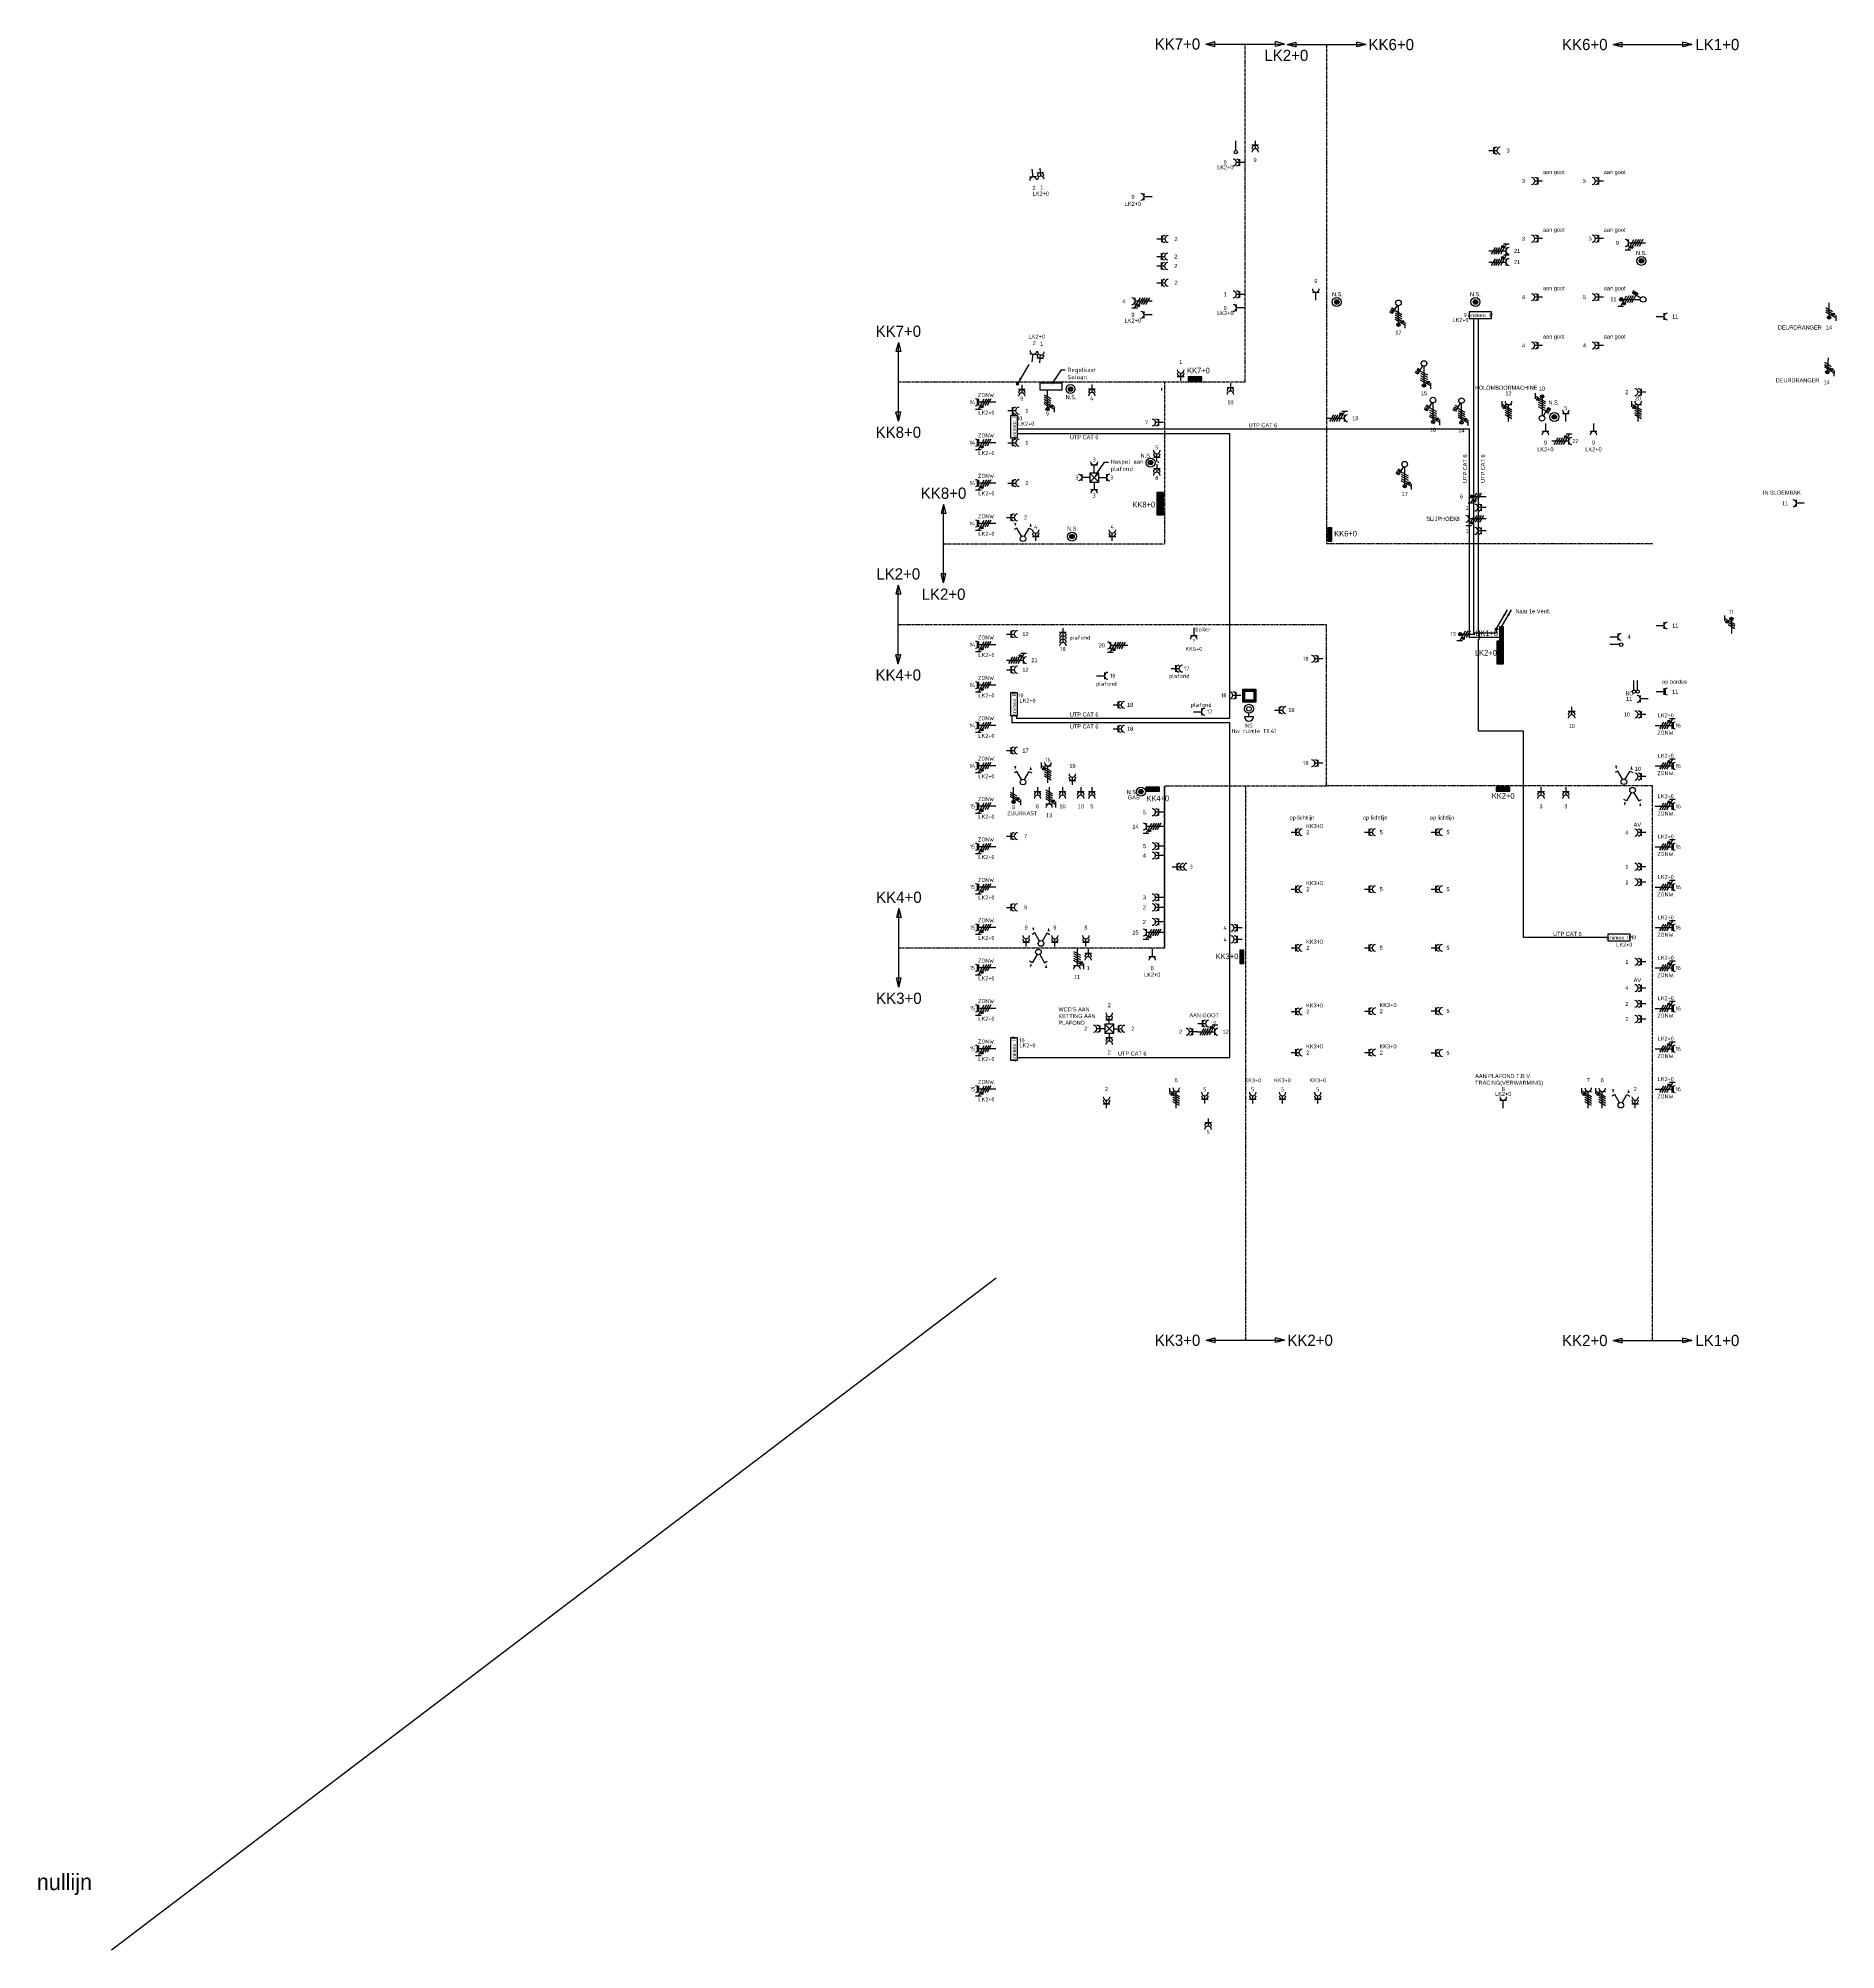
# Model space of a CAD drawing. Header units: millimetres. Extents: x -3262 to 234675, y 0 to 85156.
# Drawn here: x -3262 to 76828, y 0 to 85156 of the extents above; entities that cross this region are included whole.
import ezdxf
from ezdxf import colors
from ezdxf.entities.mleader import LeaderData, LeaderLine
from ezdxf.enums import TextEntityAlignment as Align
from ezdxf.math import Vec2, Vec3

# ---------------------------------------------------------------- set-up
doc = ezdxf.new("R2010")
doc.units = ezdxf.units.MM
doc.header["$LTSCALE"] = 100
doc.linetypes.add('CENTER', pattern=[2, 1.25, -0.25, 0.25, -0.25])
doc.linetypes.add('STABI51DOT', pattern=[10, 5, -2, 1, -2])
doc.layers.get('0').update_dxf_attribs({"linetype": 'CONTINUOUS'})
for name, color, linetype in [('BL$3----_VIEWPORT', 7, 'CONTINUOUS'), ('EL$1----', 3, 'CONTINUOUS'), ('EL6132--', 3, 'CONTINUOUS'), ('EL6211--', 3, 'CONTINUOUS'), ('EL6212--', 3, 'CONTINUOUS'), ('EL6212--_S', 4, 'CONTINUOUS'), ('EL6221--', 3, 'CONTINUOUS'), ('EL6222--', 3, 'CONTINUOUS'), ('EL6223--', 3, 'CONTINUOUS'), ('EL6311--', 3, 'CONTINUOUS')]:
    doc.layers.add(name, color=color, linetype=linetype)
doc.styles.add('buro-012', font='BUROFONT.shx', dxfattribs={"height": 120})
doc.styles.add('buro-018', font='BUROFONT.shx', dxfattribs={"height": 180})
doc.styles.add('BURO-025', font='BUROFONT.shx', dxfattribs={"height": 250})
doc.styles.add('BURO-035', font='BUROFONT.shx', dxfattribs={"height": 350})
doc.styles.add('STABICAD-012', font='ISOCP.SHX', dxfattribs={"height": 1.2})
doc.styles.add('STABICAD-018', font='ISOCP.SHX', dxfattribs={"height": 180})
doc.styles.get("Standard").update_dxf_attribs({"font": 'ISOCP'})

# ---------------------------------------------------------------- blocks, each defined once
blk = doc.blocks.new('E00078')
at = {"color": 0, "linetype": 'Continuous'}
for p, q in [((-3, 6.48), (-3, 8.98)), ((-3, 7.73), (1.5, 5.13)), ((1.5, 4.13), (-1.5, 5.87)), ((1.5, 3.13), (-1.5, 4.87)), ((0, 7.5), (0, 1))]:
    blk.add_line(p, q, dxfattribs=at)
at = {"color": 0, "linetype": 'Continuous', "const_width": 0.5}
blk.add_lwpolyline([(-2.18, 6.12, 1), (-1.68, 6.12, 1)], format="xyb", close=True, dxfattribs=at)
at = {"color": 0, "const_width": 0.75}
blk.add_lwpolyline([(-0.38, 7.5, 1), (0.38, 7.5, 1)], format="xyb", close=True, dxfattribs=at)
at = {"color": 0, "linetype": 'Continuous'}
for centre, radius in [((-1.93, 6.12), 0.5), ((0, 7.5), 0.75)]:
    blk.add_circle(centre, radius, dxfattribs=at)
at = {"color": 0, "linetype": 'Continuous', "style": 'buro-018'}
for tag, p in [('CIRCUIT', (0, 11)), ('PANEL', (0, 14)), ('SUBCIRCUIT', (4.5, 11))]:
    blk.add_attdef(tag, text='', height=1.8, dxfattribs=at).set_placement(p, align=Align.MIDDLE)
at = {"color": 0, "linetype": 'Continuous', "style": 'buro-018', "flags": 1}
for tag, p in [('POWERCODE', (13, 11)), ('ARTICLECODE', (0, 0))]:
    blk.add_attdef(tag, text='', height=1.8, dxfattribs=at).set_placement(p, align=Align.MIDDLE)
blk = doc.blocks.new('E00160')
at = {"color": 0, "linetype": 'Continuous'}
for p, q in [((-17.5, 0), (-13.5, 1.07)), ((-17.5, 0), (17.5, 0)), ((-17.5, 0), (-13.5, -1.07)), ((-13.5, -1.07), (-13.5, 1.07)), ((17.5, 0), (13.5, 1.07)), ((13.5, -1.07), (13.5, 1.07)), ((17.5, 0), (13.5, -1.07))]:
    blk.add_line(p, q, dxfattribs=at)
at = {"color": 0, "linetype": 'Continuous', "style": 'BURO-035'}
for tag, p in [('TEXT2', (-22.5, 0)), ('TEXT1', (22.5, 0))]:
    blk.add_attdef(tag, text='', height=3.5, dxfattribs=at).set_placement(p, align=Align.MIDDLE)
blk = doc.blocks.new('111304A')
at = {"color": 0, "linetype": 'Continuous'}
for p, q in [((-1.5, 3), (1.5, 3)), ((0, 1), (0, 4.5))]:
    blk.add_line(p, q, dxfattribs=at)
for centre in [(0, 6), (0, 4.5)]:
    blk.add_arc(centre, 1.5, 180, 0, dxfattribs=at)
at = {"color": 0, "linetype": 'Continuous', "style": 'buro-018'}
for tag, p in [('CIRCUIT', (0, 8.5)), ('PANEL', (0, 11.5)), ('SUBCIRCUIT', (4.5, 8.5))]:
    blk.add_attdef(tag, text='', height=1.8, dxfattribs=at).set_placement(p, align=Align.MIDDLE)
at = {"color": 0, "linetype": 'Continuous', "style": 'buro-018', "flags": 1}
for tag, p in [('POWERCODE', (13, 8.5)), ('ARTICLECODE', (0, 0))]:
    blk.add_attdef(tag, text='', height=1.8, dxfattribs=at).set_placement(p, align=Align.MIDDLE)
blk = doc.blocks.new('E00149')
at = {"color": 0, "linetype": 'Continuous'}
for p, q in [((2, 2), (-2, 2)), ((-2, 2), (-2, -2)), ((2, -2), (2, 2)), ((-2, -2), (2, -2))]:
    blk.add_line(p, q, dxfattribs=at)
at = {"color": 0, "linetype": 'Continuous', "style": 'buro-018', "flags": 1}
for tag, p in [('ARTICLECODE', (0, 0)), ('POWERCODE', (13, 4))]:
    blk.add_attdef(tag, text='', height=1.8, dxfattribs=at).set_placement(p, align=Align.MIDDLE)
at = {"color": 0, "linetype": 'Continuous', "style": 'buro-018'}
for tag, p in [('CIRCUIT', (0, 4)), ('PANEL', (0, 7)), ('TEXT1', (0, 0)), ('SUBCIRCUIT', (4.5, 4))]:
    blk.add_attdef(tag, text='', height=1.8, dxfattribs=at).set_placement(p, align=Align.MIDDLE)
blk = doc.blocks.new('111304D')
at = {"color": 0, "linetype": 'Continuous'}
for p, q in [((-3, 9.98), (-3, 7.48)), ((-3, 8.73), (1.5, 6.13)), ((-1.5, 8.5), (1.5, 8.5)), ((1.5, 5.13), (-1.5, 6.87)), ((1.5, 4.13), (-1.5, 5.87)), ((1.5, 3.13), (-1.5, 4.87)), ((1.5, 2.13), (-1.5, 3.87)), ((0, 1), (0, 8.5))]:
    blk.add_line(p, q, dxfattribs=at)
at = {"color": 0, "linetype": 'Continuous', "const_width": 0.5}
blk.add_lwpolyline([(-1.68, 7.12, 1), (-2.18, 7.12, 1)], format="xyb", close=True, dxfattribs=at)
at = {"color": 0, "linetype": 'Continuous'}
blk.add_circle((-1.93, 7.12), 0.5, dxfattribs=at)
blk.add_arc((0, 10), 1.5, 180, 0, dxfattribs=at)
at = {"color": 0, "linetype": 'Continuous', "style": 'buro-018'}
for tag, p in [('CIRCUIT', (0, 12.5)), ('PANEL', (0, 15.5)), ('SUBCIRCUIT', (4.5, 12.5))]:
    blk.add_attdef(tag, text='', height=1.8, dxfattribs=at).set_placement(p, align=Align.MIDDLE)
at = {"color": 0, "linetype": 'Continuous', "style": 'buro-018', "flags": 1}
for tag, p in [('POWERCODE', (13, 12.5)), ('ARTICLECODE', (0, 0))]:
    blk.add_attdef(tag, text='', height=1.8, dxfattribs=at).set_placement(p, align=Align.MIDDLE)
blk = doc.blocks.new('1114A3A')
at = {"color": 0, "linetype": 'Continuous'}
for p, q in [((0.62, 3.33), (2.74, 7)), ((1.69, 5.18), (2.9, 4.48)), ((2.04, 5.79), (3.25, 5.09)), ((2.39, 6.39), (3.6, 5.69)), ((2.74, 7), (3.95, 6.3))]:
    blk.add_line(p, q, dxfattribs=at)
blk.add_circle((0, 2.25), 1.25, dxfattribs=at)
at = {"color": 0, "linetype": 'Continuous', "style": 'buro-018'}
blk.add_attdef('SWITCHCODE', text='', height=1.8, dxfattribs=at).set_placement((3.36, 9), align=Align.MIDDLE)
at = {"color": 0, "linetype": 'Continuous', "style": 'buro-018', "flags": 1}
blk.add_attdef('ARTICLECODE', text='', height=1.8, dxfattribs=at).set_placement((0, 0), align=Align.MIDDLE)
blk = doc.blocks.new('E00082')
at = {"color": 0, "linetype": 'Continuous'}
for p, q in [((-3, 10.98), (-3, 8.48)), ((-3, 9.73), (1.5, 7.13)), ((0, 9.5), (0, 1)), ((1.5, 6.13), (-1.5, 7.87)), ((1.5, 5.13), (-1.5, 6.87)), ((1.5, 4.13), (-1.5, 5.87)), ((1.5, 3.13), (-1.5, 4.87))]:
    blk.add_line(p, q, dxfattribs=at)
at = {"color": 0, "linetype": 'Continuous', "const_width": 0.5}
blk.add_lwpolyline([(-1.68, 8.12, 1), (-2.18, 8.12, 1)], format="xyb", close=True, dxfattribs=at)
at = {"color": 0, "const_width": 0.75}
blk.add_lwpolyline([(-0.38, 9.5, 1), (0.38, 9.5, 1)], format="xyb", close=True, dxfattribs=at)
at = {"color": 0, "linetype": 'Continuous'}
for centre, radius in [((-1.93, 8.12), 0.5), ((0, 9.5), 0.75)]:
    blk.add_circle(centre, radius, dxfattribs=at)
at = {"color": 0, "linetype": 'Continuous', "style": 'buro-018'}
for tag, p in [('CIRCUIT', (0, 13)), ('PANEL', (0, 16)), ('SUBCIRCUIT', (4.5, 13))]:
    blk.add_attdef(tag, text='', height=1.8, dxfattribs=at).set_placement(p, align=Align.MIDDLE)
at = {"color": 0, "linetype": 'Continuous', "style": 'buro-018', "flags": 1}
for tag, p in [('POWERCODE', (13, 13)), ('ARTICLECODE', (0, 0))]:
    blk.add_attdef(tag, text='', height=1.8, dxfattribs=at).set_placement(p, align=Align.MIDDLE)
blk = doc.blocks.new('E00119')
at = {"color": 0, "linetype": 'Continuous', "const_width": 1}
blk.add_lwpolyline([(-0.5, 3, 1), (0.5, 3, 1)], format="xyb", close=True, dxfattribs=at)
at = {"color": 0, "linetype": 'Continuous'}
for radius in [2, 1]:
    blk.add_circle((0, 3), radius, dxfattribs=at)
at = {"color": 0, "linetype": 'Continuous', "style": 'buro-018', "flags": 1}
blk.add_attdef('ARTICLECODE', text='', height=1.8, dxfattribs=at).set_placement((0, 0), align=Align.MIDDLE)
at = {"color": 0, "linetype": 'Continuous', "style": 'buro-018'}
blk.add_attdef('SWITCHCODE', text='', height=1.8, dxfattribs=at).set_placement((0, 7), align=Align.MIDDLE)
blk = doc.blocks.new('1116A4C')
at = {"color": 0, "linetype": 'Continuous'}
for p, q in [((-5, 4), (-5, 1)), ((5, 4), (-5, 4)), ((-5, 1), (5, 1)), ((5, 1), (5, 4))]:
    blk.add_line(p, q, dxfattribs=at)
blk.add_solid([(-5, 4), (-5, 1), (5, 4), (5, 1)], dxfattribs=at)
at = {"color": 0, "linetype": 'Continuous', "style": 'buro-018'}
for tag, p in [('CIRCUIT', (0, 9)), ('PANEL', (0, 15)), ('SUBCIRCUIT', (4.5, 9)), ('PANELNAME', (0, 6))]:
    blk.add_attdef(tag, text='', height=1.8, dxfattribs=at).set_placement(p, align=Align.MIDDLE)
at = {"color": 0, "linetype": 'Continuous', "style": 'buro-018', "flags": 1}
blk.add_attdef('ARTICLECODE', text='', height=1.8, dxfattribs=at).set_placement((0, 0), align=Align.MIDDLE)
at = {"layer": 'EL6222--', "color": 1, "style": 'STABICAD-012', "flags": 1}
blk.add_attdef('CASCADINGPANEL', text='', height=1.8, rotation=90, dxfattribs=at).set_placement((903.38, 707.15), align=Align.MIDDLE_CENTER)
blk = doc.blocks.new('E00128')
at = {"color": 0, "linetype": 'Continuous'}
blk.add_line((0, 5.25), (0, 1), dxfattribs=at)
blk.add_circle((0, 6), 0.75, dxfattribs=at)
at = {"color": 7, "style": 'buro-018'}
blk.add_attdef('TEXT1', text='', height=1.8, dxfattribs=at).set_placement((0, 9), align=Align.MIDDLE)
at = {"color": 0, "linetype": 'Continuous', "style": 'buro-018', "flags": 1}
blk.add_attdef('ARTICLECODE', text='', height=1.8, dxfattribs=at).set_placement((0, 0), align=Align.MIDDLE)
blk = doc.blocks.new('111304')
at = {"color": 0, "linetype": 'Continuous'}
for p, q in [((-1.5, 4.5), (1.5, 4.5)), ((0, 1), (0, 4.5))]:
    blk.add_line(p, q, dxfattribs=at)
blk.add_arc((0, 6), 1.5, 180, 0, dxfattribs=at)
at = {"color": 0, "linetype": 'Continuous', "style": 'buro-018'}
for tag, p in [('CIRCUIT', (0, 8.5)), ('PANEL', (0, 11.5)), ('SUBCIRCUIT', (4.5, 8.5))]:
    blk.add_attdef(tag, text='', height=1.8, dxfattribs=at).set_placement(p, align=Align.MIDDLE)
at = {"color": 0, "linetype": 'Continuous', "style": 'buro-018', "flags": 1}
for tag, p in [('POWERCODE', (13, 8.5)), ('ARTICLECODE', (0, 0))]:
    blk.add_attdef(tag, text='', height=1.8, dxfattribs=at).set_placement(p, align=Align.MIDDLE)
blk = doc.blocks.new('111304WD')
at = {"color": 0, "linetype": 'Continuous'}
for p, q in [((-1.5, 4.5), (1.5, 4.5)), ((1.3, 5.25), (-1.3, 5.25)), ((1.16, 5.05), (-1.16, 5.05)), ((0.96, 4.85), (-0.96, 4.85)), ((0.65, 4.65), (-0.65, 4.65)), ((0, 1), (0, 4.5))]:
    blk.add_line(p, q, dxfattribs=at)
blk.add_arc((0, 6), 1.5, 180, 0, dxfattribs=at)
at = {"color": 0, "linetype": 'Continuous', "style": 'buro-018'}
for tag, p in [('CIRCUIT', (0, 8.5)), ('PANEL', (0, 11.5)), ('SUBCIRCUIT', (4.5, 8.5))]:
    blk.add_attdef(tag, text='', height=1.8, dxfattribs=at).set_placement(p, align=Align.MIDDLE)
at = {"color": 0, "linetype": 'Continuous', "style": 'buro-018', "flags": 1}
for tag, p in [('POWERCODE', (13, 8.5)), ('ARTICLECODE', (0, 0))]:
    blk.add_attdef(tag, text='', height=1.8, dxfattribs=at).set_placement(p, align=Align.MIDDLE)
blk = doc.blocks.new('111207')
at = {"color": 0, "linetype": 'Continuous'}
for p, q in [((5, 4), (-5, 4)), ((-5, 4), (-5, 1)), ((-5, 1), (5, 1)), ((5, 1), (5, 4))]:
    blk.add_line(p, q, dxfattribs=at)
at = {"color": 0, "linetype": 'Continuous', "style": 'STABICAD-018'}
for tag, p in [('CIRCUIT', (0, 9)), ('PANEL', (0, 15)), ('SUBCIRCUIT', (4.5, 9)), ('ARTICLECODE', (0, 0)), ('PANELNAME', (0, 6))]:
    blk.add_attdef(tag, text='', height=1.8, dxfattribs=at).set_placement(p, align=Align.MIDDLE)
blk.add_attdef('CASCADINGPANEL', (0, 0), '', height=1.8, dxfattribs=at)
blk = doc.blocks.new('E00428')
at = {"color": 0, "linetype": 'Continuous'}
blk.add_line((5, 8.66), (0, 0), dxfattribs=at)
blk.add_lwpolyline([(0, 0, 0, 1, 0), (1.5, 2.6, 1, 1, 0)], format="xyseb", dxfattribs=at)
blk.add_lwpolyline([(0.25, 0, 0.5, 0.5, 1), (-0.25, 0, 0.5, 0.5, 1)], format="xyseb", close=True, dxfattribs=at)
blk.add_circle((0, 0), 0.5, dxfattribs=at)
at = {"color": 0, "linetype": 'Continuous', "style": 'STABICAD-018'}
blk.add_attdef('ARTICLECODE', text='', height=1.8, dxfattribs=at).set_placement((0, 0), align=Align.MIDDLE)
blk = doc.blocks.new('Haspel')
at = {"layer": 'EL6222--'}
for p, q in [((43587, 65385), (43987, 65785)), ((43587, 65785), (43987, 65385))]:
    blk.add_line(p, q, dxfattribs=at)
at = {"layer": 'EL$1----', "linetype": 'Continuous', "xscale": 100, "yscale": 100, "zscale": 100}
blk.add_blockref('E00149', (43787, 65585), dxfattribs=at)
blk = doc.blocks.new('111304C')
at = {"color": 0, "linetype": 'Continuous'}
for p, q in [((-1.5, 3), (1.5, 3)), ((0, 1), (0, 7.5))]:
    blk.add_line(p, q, dxfattribs=at)
for centre in [(0, 9), (0, 7.5), (0, 6), (0, 4.5)]:
    blk.add_arc(centre, 1.5, 180, 0, dxfattribs=at)
at = {"color": 0, "linetype": 'Continuous', "style": 'STABICAD-018'}
for tag, p in [('CIRCUIT', (0, 11.5)), ('PANEL', (0, 14.5)), ('SUBCIRCUIT', (4.5, 11.5)), ('ARTICLECODE', (0, 0))]:
    blk.add_attdef(tag, text='', height=1.8, dxfattribs=at).set_placement(p, align=Align.MIDDLE)
at = {"color": 0, "linetype": 'Continuous', "style": 'STABICAD-018', "flags": 1}
blk.add_attdef('POWERCODE', text='', height=1.8, dxfattribs=at).set_placement((13, 11.5), align=Align.MIDDLE)
blk = doc.blocks.new('E00414')
at = {"color": 0, "linetype": 'Continuous'}
for p, q in [((-2.9, -2.9), (-2.9, 2.9)), ((-2.9, 2.9), (2.9, 2.9)), ((-2, 2), (2, 2)), ((-2, -2), (-2, 2)), ((2, 2), (2, -2)), ((2.9, 2.9), (2.9, -2.9)), ((2.9, -2.9), (-2.9, -2.9)), ((2, -2), (-2, -2))]:
    blk.add_line(p, q, dxfattribs=at)
for points in [[(-2.9, 2.9), (2.9, 2.9), (-2, 2), (2, 2)], [(-2, -2), (-2.9, -2.9), (-2, 2), (-2.9, 2.9)], [(2, 2), (2.9, 2.9), (2, -2), (2.9, -2.9)], [(2, -2), (2.9, -2.9), (-2, -2), (-2.9, -2.9)]]:
    blk.add_solid(points, dxfattribs=at)
at = {"color": 0, "linetype": 'Continuous', "style": 'STABICAD-018'}
for tag, p in [('PANEL', (0, 8)), ('ARTICLECODE', (0, 0)), ('CIRCUIT', (0, 5)), ('SUBCIRCUIT', (4.5, 5))]:
    blk.add_attdef(tag, text='', height=1.8, dxfattribs=at).set_placement(p, align=Align.MIDDLE)
at = {"color": 0, "linetype": 'Continuous', "style": 'STABICAD-018', "flags": 1}
blk.add_attdef('POWERCODE', text='', height=1.8, dxfattribs=at).set_placement((13, 5), align=Align.MIDDLE)
blk = doc.blocks.new('111410A')
at = {"color": 0, "linetype": 'Continuous'}
for p, q in [((-2, 6.5), (2, 6.5)), ((0, 6.5), (0, 5))]:
    blk.add_line(p, q, dxfattribs=at)
for radius in [2, 1]:
    blk.add_circle((0, 3), radius, dxfattribs=at)
blk.add_arc((0, 6.5), 2, 0, 180, dxfattribs=at)
at = {"color": 0, "linetype": 'Continuous', "style": 'STABICAD-018'}
for tag, p in [('SWITCHCODE', (0, 10.5)), ('ARTICLECODE', (0, 0))]:
    blk.add_attdef(tag, text='', height=1.8, dxfattribs=at).set_placement(p, align=Align.MIDDLE)
blk = doc.blocks.new('111304B')
at = {"color": 0, "linetype": 'Continuous'}
for p, q in [((-1.5, 3), (1.5, 3)), ((0, 1), (0, 6))]:
    blk.add_line(p, q, dxfattribs=at)
for centre in [(0, 7.5), (0, 6), (0, 4.5)]:
    blk.add_arc(centre, 1.5, 180, 0, dxfattribs=at)
at = {"color": 0, "linetype": 'Continuous', "style": 'STABICAD-018'}
for tag, p in [('CIRCUIT', (0, 10)), ('PANEL', (0, 13)), ('SUBCIRCUIT', (4.5, 10)), ('ARTICLECODE', (0, 0))]:
    blk.add_attdef(tag, text='', height=1.8, dxfattribs=at).set_placement(p, align=Align.MIDDLE)
at = {"color": 0, "linetype": 'Continuous', "style": 'STABICAD-018', "flags": 1}
blk.add_attdef('POWERCODE', text='', height=1.8, dxfattribs=at).set_placement((13, 10), align=Align.MIDDLE)
blk = doc.blocks.new('111304FW')
at = {"color": 0, "linetype": 'Continuous'}
for p, q in [((-3, 9.98), (-3, 7.48)), ((-3, 8.73), (1.5, 6.13)), ((1.3, 9.25), (-1.3, 9.25)), ((1.16, 9.05), (-1.16, 9.05)), ((0.96, 8.85), (-0.96, 8.85)), ((0.65, 8.65), (-0.65, 8.65)), ((-1.5, 8.5), (1.5, 8.5)), ((1.5, 5.13), (-1.5, 6.87)), ((1.5, 4.13), (-1.5, 5.87)), ((1.5, 3.13), (-1.5, 4.87)), ((0, 1), (0, 8.5))]:
    blk.add_line(p, q, dxfattribs=at)
at = {"color": 0, "linetype": 'Continuous', "const_width": 0.5}
blk.add_lwpolyline([(-1.68, 7.12, 1), (-2.18, 7.12, 1)], format="xyb", close=True, dxfattribs=at)
at = {"color": 0, "linetype": 'Continuous'}
blk.add_circle((-1.93, 7.12), 0.5, dxfattribs=at)
blk.add_arc((0, 10), 1.5, 180, 0, dxfattribs=at)
at = {"color": 0, "linetype": 'Continuous', "style": 'STABICAD-018'}
for tag, p in [('CIRCUIT', (0, 12.5)), ('PANEL', (0, 15.5)), ('SUBCIRCUIT', (4.5, 12.5)), ('ARTICLECODE', (0, 0))]:
    blk.add_attdef(tag, text='', height=1.8, dxfattribs=at).set_placement(p, align=Align.MIDDLE)
at = {"color": 0, "linetype": 'Continuous', "style": 'STABICAD-018', "flags": 1}
blk.add_attdef('POWERCODE', text='', height=1.8, dxfattribs=at).set_placement((13, 12.5), align=Align.MIDDLE)
blk = doc.blocks.new('E00113')
at = {"color": 0, "linetype": 'Continuous'}
for p, q in [((-5, 4), (-5, 1)), ((5, 4), (-5, 4)), ((-5, 1), (5, 1)), ((5, 1), (5, 4))]:
    blk.add_line(p, q, dxfattribs=at)
at = {"color": 0, "linetype": 'Continuous', "style": 'STABICAD-018'}
for tag, p in [('ARTICLECODE', (0, 0)), ('TEXT2', (0, 2.5)), ('TEXT1', (0, 6))]:
    blk.add_attdef(tag, text='', height=1.8, dxfattribs=at).set_placement(p, align=Align.MIDDLE)
blk = doc.blocks.new('111405A')
at = {"color": 0, "linetype": 'Continuous'}
for p, q in [((-2.74, 7), (-3.95, 6.3)), ((-0.62, 3.33), (-2.74, 7)), ((0.62, 3.33), (2.74, 7)), ((2.74, 7), (3.95, 6.3))]:
    blk.add_line(p, q, dxfattribs=at)
for points in [[(-3.42, 7.67, 0, 1, 0), (-3.42, 9.33, 1, 1, 0)], [(3.42, 9.33, 0, 1, 0), (3.42, 7.67, 1, 1, 0)]]:
    blk.add_lwpolyline(points, format="xyseb", dxfattribs=at)
blk.add_circle((0, 2.25), 1.25, dxfattribs=at)
at = {"color": 0, "linetype": 'Continuous', "style": 'STABICAD-018'}
blk.add_attdef('ARTICLECODE', text='', height=1.8, dxfattribs=at).set_placement((0, 0), align=Align.MIDDLE)
blk = doc.blocks.new('111201')
at = {"color": 0, "linetype": 'Continuous'}
blk.add_line((0, 0), (5, 8.66), dxfattribs=at)
blk.add_lwpolyline([(5, 8.66, 0, 1, 0), (3.5, 6.06, 1, 1, 0)], format="xyseb", dxfattribs=at)
blk.add_lwpolyline([(-0.25, 0, 0.5, 0.5, 1), (0.25, 0, 0.5, 0.5, 1)], format="xyseb", close=True, dxfattribs=at)
blk.add_circle((0, 0), 0.5, dxfattribs=at)
at = {"color": 0, "linetype": 'Continuous', "style": 'STABICAD-018'}
blk.add_attdef('ARTICLECODE', text='', height=1.8, dxfattribs=at).set_placement((0, 0), align=Align.MIDDLE)

msp = doc.modelspace()

# ---------------------------------------------------------------- linework, layer by layer
for p, q in [((46648, 66239), (46648, 66299)), ((46598, 63926), (46873, 63926))]:
    msp.add_line(p, q)
at = {"layer": 'BL$3----_VIEWPORT'}
msp.add_line((0, 0), (39423, 29939), dxfattribs=at)
at = {"layer": 'EL6212--'}
msp.add_line((46793, 69569), (46793, 69462), dxfattribs=at)
at = {"layer": 'EL6212--_S', "linetype": 'CENTER'}
for p, q in [((50518, 69853), (50518, 84899)), ((54137, 84875), (54137, 62640)), ((35061, 69853), (50518, 69853)), ((46923, 69853), (46923, 62639)), ((37076, 62639), (46923, 62639)), ((54137, 62640), (68667, 62640)), ((46921, 44613), (46921, 51839)), ((68667, 51855), (54123, 51855))]:
    msp.add_line(p, q, dxfattribs=at)
for points in [[(35058, 59042), (54123, 59039), (54123, 51839), (50522, 51839), (46921, 51839), (46921, 44613), (35085, 44613)], [(50522, 51839), (50522, 27161)], [(68667, 27144), (68667, 51855)]]:
    msp.add_lwpolyline(points, dxfattribs=at)
at = {"layer": 'EL6222--'}
for p, q in [((44258, 40832), (44658, 41232)), ((44258, 41232), (44658, 40832))]:
    msp.add_line(p, q, dxfattribs=at)
at = {"layer": 'EL6223--'}
for p, q in [((60705, 58655), (60705, 72670)), ((60905, 58730), (60905, 72670)), ((40364, 67752), (60505, 67752)), ((40364, 67552), (49827, 67552)), ((49827, 54856), (49827, 67552)), ((60505, 58455), (60505, 67752)), ((61699, 58830), (61699, 58655)), ((61874, 58830), (61874, 58455)), ((61874, 58455), (60505, 58455)), ((61699, 58655), (60705, 58655)), ((60905, 58530), (60905, 58580)), ((60905, 54291), (60905, 58380)), ((40119, 54990), (40119, 54656)), ((49827, 54656), (40119, 54656)), ((40319, 54990), (40319, 54856)), ((49827, 54856), (40319, 54856)), ((49827, 39742), (49827, 54656)), ((62922, 54291), (60905, 54291)), ((62922, 45096), (62922, 54291)), ((66671, 45096), (62922, 45096)), ((40364, 39742), (49827, 39742))]:
    msp.add_line(p, q, dxfattribs=at)
for centre in [(60905, 58655), (60905, 58455)]:
    msp.add_arc(centre, 75, 270, 90, dxfattribs=at)

# ---------------------------------------------------------------- block references
at = {"layer": 'EL$1----', "linetype": 'Continuous', "xscale": 100, "yscale": 100, "zscale": 100}
msp.add_blockref('E00149', (44458, 41032), dxfattribs=at)
at = {"layer": 'EL6132--', "linetype": 'Continuous', "xscale": 100, "yscale": 100, "zscale": 100}
for p, rotation in [((50095, 80686), 180.0000416865419), ((66666, 58141), 269.9999166235742), ((67834, 56648), 180), ((67998, 56648), 179.999916626916)]:
    msp.add_blockref('E00128', p, dxfattribs=dict(at, rotation=rotation))
at = {"layer": 'EL6211--', "linetype": 'Continuous', "xscale": 100, "yscale": 100, "zscale": 100}
for name, p in [('E00428', (40369, 69758)), ('111207', (41862, 69389))]:
    msp.add_blockref(name, p, dxfattribs=at)
at = {"layer": 'EL6211--'}
msp.add_blockref('Haspel', (0, 0), dxfattribs=at)
at = {"layer": 'EL6212--', "linetype": 'Continuous'}
ref = msp.add_blockref('1116A4C', (48279, 70129), dxfattribs=dict(at, xscale=60, yscale=60, zscale=60, rotation=180))
ref.add_attrib('CIRCUIT', '6', dxfattribs={"layer": '0', "color": 1, "linetype": 'ByBlock', "height": 108, "style": 'buro-018'}).set_placement((48247, 69981), align=Align.MIDDLE)
ref.add_attrib('PANELNAME', 'KK7+0', dxfattribs={"layer": '0', "color": 2, "linetype": 'ByBlock', "height": 250, "style": 'BURO-025'}).set_placement((48432, 70356), align=Align.MIDDLE)
ref = msp.add_blockref('1116A4C', (46473, 64426), dxfattribs=dict(at, xscale=100, yscale=100, zscale=100, rotation=270.0000000000326))
ref.add_attrib('CIRCUIT', '21', dxfattribs={"layer": '0', "color": 1, "linetype": 'Continuous', "height": 180, "style": 'buro-018'}).set_placement((46733, 64426), align=Align.MIDDLE)
ref.add_attrib('PANELNAME', 'KK8+0', dxfattribs={"layer": '0', "color": 2, "linetype": 'Continuous', "height": 250, "style": 'BURO-025'}).set_placement((45995, 64383), align=Align.MIDDLE)
ref = msp.add_blockref('1116A4C', (54432, 63045), dxfattribs=dict(at, xscale=60, yscale=60, zscale=60, rotation=90.00000000000001))
ref.add_attrib('CIRCUIT', '5', dxfattribs={"layer": '0', "color": 1, "linetype": 'Continuous', "height": 108, "style": 'buro-018'}).set_placement((54286, 63049), align=Align.MIDDLE)
ref.add_attrib('PANELNAME', 'KK6+0', dxfattribs={"layer": '0', "color": 2, "linetype": 'Continuous', "height": 250, "style": 'BURO-025'}).set_placement((54987, 63086), align=Align.MIDDLE)
ref = msp.add_blockref('1116A4C', (61783, 58630), dxfattribs=dict(at, xscale=60, yscale=60, zscale=60, rotation=270))
ref.add_attrib('CIRCUIT', '13', dxfattribs={"layer": '0', "color": 1, "linetype": 'ByBlock', "height": 108, "style": 'buro-018'}).set_placement((61942, 58616), align=Align.MIDDLE)
ref.add_attrib('PANELNAME', 'KK1+0', dxfattribs={"layer": '0', "color": 2, "linetype": 'ByBlock', "height": 250, "style": 'BURO-025'}).set_placement((61273, 58655), align=Align.MIDDLE)
ref = msp.add_blockref('1116A4C', (62123, 57794), dxfattribs=dict(at, xscale=99.99999999999736, yscale=99.99999999999736, zscale=99.99999999999736, rotation=90.00004168814962))
ref.add_attrib('CIRCUIT', '4', dxfattribs={"layer": '0', "color": 1, "linetype": 'ByBlock', "height": 180, "style": 'buro-018'}).set_placement((61886, 57792), align=Align.MIDDLE)
ref.add_attrib('PANELNAME', 'LK2+0', dxfattribs={"layer": '0', "color": 2, "linetype": 'ByBlock', "height": 250, "style": 'BURO-025'}).set_placement((61238, 57778), align=Align.MIDDLE)
ref = msp.add_blockref('1116A4C', (46391, 51549), dxfattribs=dict(at, xscale=60, yscale=60, zscale=60))
ref.add_attrib('CIRCUIT', '3', dxfattribs={"layer": '0', "color": 1, "linetype": 'ByBlock', "height": 108, "style": 'buro-018'}).set_placement((46407, 51705), align=Align.MIDDLE)
ref.add_attrib('PANELNAME', 'KK4+0', dxfattribs={"layer": '0', "color": 2, "linetype": 'ByBlock', "height": 250, "style": 'BURO-025'}).set_placement((46622, 51292), align=Align.MIDDLE)
ref = msp.add_blockref('1116A4C', (62002, 51549), dxfattribs=dict(at, xscale=60, yscale=60, zscale=60))
ref.add_attrib('CIRCUIT', '1', dxfattribs={"layer": '0', "color": 1, "linetype": 'ByBlock', "height": 108, "style": 'buro-018'}).set_placement((62013, 51704), align=Align.MIDDLE)
ref.add_attrib('PANELNAME', 'KK2+0', dxfattribs={"layer": '0', "color": 2, "linetype": 'ByBlock', "height": 250, "style": 'BURO-025'}).set_placement((62010, 51408), align=Align.MIDDLE)
ref = msp.add_blockref('1116A4C', (50214, 44231), dxfattribs=dict(at, xscale=60, yscale=60, zscale=60, rotation=270))
ref.add_attrib('CIRCUIT', '2', dxfattribs={"layer": '0', "color": 1, "linetype": 'ByBlock', "height": 108, "style": 'buro-018'}).set_placement((50366, 44202), align=Align.MIDDLE)
ref.add_attrib('PANELNAME', 'KK3+0', dxfattribs={"layer": '0', "color": 2, "linetype": 'ByBlock', "height": 250, "style": 'BURO-025'}).set_placement((49704, 44256), align=Align.MIDDLE)
at = {"layer": 'EL6212--_S', "linetype": 'Continuous'}
ref = msp.add_blockref('E00160', (50518, 84899), dxfattribs=dict(at, xscale=100, yscale=100, zscale=100))
ref.add_attrib('TEXT2', 'KK7+0', dxfattribs={"layer": '0', "color": 4, "linetype": 'ByBlock', "height": 500, "style": 'buro-018'}).set_placement((47497, 84899), align=Align.MIDDLE)
ref = msp.add_blockref('E00160', (54137, 84875), dxfattribs=dict(at, xscale=100, yscale=100, zscale=100))
ref.add_attrib('TEXT1', 'KK6+0', dxfattribs={"layer": '0', "color": 4, "linetype": 'ByBlock', "height": 500, "style": 'buro-018'}).set_placement((57023, 84875), align=Align.MIDDLE)
ref.add_attrib('TEXT2', 'LK2+0', dxfattribs={"layer": '0', "color": 4, "linetype": 'ByBlock', "height": 500, "style": 'buro-018'}).set_placement((52349, 84394), align=Align.MIDDLE)
ref = msp.add_blockref('E00160', (68667, 84877), dxfattribs=dict(at, xscale=100, yscale=100, zscale=100))
ref.add_attrib('TEXT1', 'LK1+0', dxfattribs={"layer": '0', "color": 4, "linetype": 'ByBlock', "height": 500, "style": 'buro-018'}).set_placement((71554, 84877), align=Align.MIDDLE)
ref.add_attrib('TEXT2', 'KK6+0', dxfattribs={"layer": '0', "color": 4, "linetype": 'ByBlock', "height": 500, "style": 'buro-018'}).set_placement((65647, 84877), align=Align.MIDDLE)
ref = msp.add_blockref('E00160', (35061, 69853), dxfattribs=dict(at, xscale=100, yscale=100, zscale=100, rotation=90.00000000000001))
ref.add_attrib('TEXT1', 'KK7+0', dxfattribs={"layer": '0', "color": 4, "linetype": 'Continuous', "height": 500, "style": 'buro-018'}).set_placement((35061, 72103), align=Align.MIDDLE)
ref.add_attrib('TEXT2', 'KK8+0', dxfattribs={"layer": '0', "color": 4, "linetype": 'Continuous', "height": 500, "style": 'buro-018'}).set_placement((35061, 67603), align=Align.MIDDLE)
ref = msp.add_blockref('E00160', (37076, 62639), dxfattribs=dict(at, xscale=100, yscale=100, zscale=100, rotation=90.00000000000001))
ref.add_attrib('TEXT1', 'KK8+0', dxfattribs={"layer": '0', "color": 4, "linetype": 'Continuous', "height": 500, "style": 'buro-018'}).set_placement((37076, 64889), align=Align.MIDDLE)
ref.add_attrib('TEXT2', 'LK2+0', dxfattribs={"layer": '0', "color": 4, "linetype": 'Continuous', "height": 500, "style": 'buro-018'}).set_placement((37076, 60389), align=Align.MIDDLE)
at = {"layer": 'EL6212--_S', "linetype": 'STABI51DOT'}
ref = msp.add_blockref('E00160', (35058, 59042), dxfattribs=dict(at, xscale=100, yscale=100, zscale=100, rotation=90.00000000000001))
ref.add_attrib('TEXT1', 'LK2+0', dxfattribs={"layer": '0', "color": 4, "linetype": 'STABI51DOT', "height": 500, "style": 'buro-018'}).set_placement((35058, 61292), align=Align.MIDDLE)
ref.add_attrib('TEXT2', 'KK4+0', dxfattribs={"layer": '0', "color": 4, "linetype": 'STABI51DOT', "height": 500, "style": 'buro-018'}).set_placement((35058, 56792), align=Align.MIDDLE)
at = {"layer": 'EL6212--_S', "linetype": 'Continuous'}
ref = msp.add_blockref('E00160', (35085, 44639), dxfattribs=dict(at, xscale=100, yscale=100, zscale=100, rotation=90.00000000000001))
ref.add_attrib('TEXT1', 'KK4+0', dxfattribs={"layer": '0', "color": 4, "linetype": 'ByBlock', "height": 500, "style": 'buro-018'}).set_placement((35085, 46889), align=Align.MIDDLE)
ref.add_attrib('TEXT2', 'KK3+0', dxfattribs={"layer": '0', "color": 4, "linetype": 'ByBlock', "height": 500, "style": 'buro-018'}).set_placement((35085, 42389), align=Align.MIDDLE)
ref = msp.add_blockref('E00160', (50522, 27153), dxfattribs=dict(at, xscale=100, yscale=100, zscale=100))
ref.add_attrib('TEXT1', 'KK2+0', dxfattribs={"layer": '0', "color": 4, "linetype": 'ByBlock', "height": 500, "style": 'buro-018'}).set_placement((53408, 27153), align=Align.MIDDLE)
ref.add_attrib('TEXT2', 'KK3+0', dxfattribs={"layer": '0', "color": 4, "linetype": 'ByBlock', "height": 500, "style": 'buro-018'}).set_placement((47501, 27153), align=Align.MIDDLE)
ref = msp.add_blockref('E00160', (68667, 27144), dxfattribs=dict(at, xscale=100, yscale=100, zscale=100))
ref.add_attrib('TEXT1', 'LK1+0', dxfattribs={"layer": '0', "color": 4, "linetype": 'ByBlock', "height": 500, "style": 'buro-018'}).set_placement((71554, 27144), align=Align.MIDDLE)
ref.add_attrib('TEXT2', 'KK2+0', dxfattribs={"layer": '0', "color": 4, "linetype": 'ByBlock', "height": 500, "style": 'buro-018'}).set_placement((65647, 27144), align=Align.MIDDLE)
at = {"layer": 'EL6221--', "linetype": 'Continuous'}
ref = msp.add_blockref('111304D', (61276, 75684), dxfattribs=dict(at, xscale=100, yscale=100, zscale=100, rotation=270))
ref.add_attrib('CIRCUIT', '21', dxfattribs={"layer": '0', "color": 1, "linetype": 'ByBlock', "height": 180, "style": 'buro-018'}).set_placement((62626, 75684), align=Align.MIDDLE)
ref = msp.add_blockref('111304D', (68448, 76034, 2730), dxfattribs=dict(at, xscale=100, yscale=100, zscale=100, rotation=90.00000000000001))
ref.add_attrib('CIRCUIT', '9', dxfattribs={"layer": '0', "color": 1, "linetype": 'Continuous', "height": 180, "style": 'buro-018'}).set_placement((67098, 76034, 2730), align=Align.MIDDLE)
ref = msp.add_blockref('111304D', (61276, 75186), dxfattribs=dict(at, xscale=100, yscale=100, zscale=100, rotation=270))
ref.add_attrib('CIRCUIT', '21', dxfattribs={"layer": '0', "color": 1, "linetype": 'ByBlock', "height": 180, "style": 'buro-018'}).set_placement((62626, 75186), align=Align.MIDDLE)
ref = msp.add_blockref('111304D', (46463, 73439), dxfattribs=dict(at, xscale=100, yscale=100, zscale=100, rotation=90.00000000000001))
ref.add_attrib('CIRCUIT', '4', dxfattribs={"layer": '0', "color": 1, "linetype": 'ByBlock', "height": 180, "style": 'buro-018'}).set_placement((45113, 73439), align=Align.MIDDLE)
ref = msp.add_blockref('E00082', (57341, 73341), dxfattribs=dict(at, xscale=100, yscale=100, zscale=100, rotation=180))
ref.add_attrib('CIRCUIT', '17', dxfattribs={"layer": '0', "color": 1, "linetype": 'ByBlock', "height": 180, "style": 'buro-018'}).set_placement((57341, 72041), align=Align.MIDDLE)
ref = msp.add_blockref('E00082', (68220, 73524), dxfattribs=dict(at, xscale=100, yscale=100, zscale=100, rotation=90.00000000000001))
ref.add_attrib('CIRCUIT', '11', dxfattribs={"layer": '0', "color": 1, "linetype": 'ByBlock', "height": 180, "style": 'buro-018'}).set_placement((66920, 73524), align=Align.MIDDLE)
ref = msp.add_blockref('E00082', (58482, 70642), dxfattribs=dict(at, xscale=100, yscale=100, zscale=100, rotation=180))
ref.add_attrib('CIRCUIT', '15', dxfattribs={"layer": '0', "color": 1, "linetype": 'ByBlock', "height": 180, "style": 'buro-018'}).set_placement((58482, 69342), align=Align.MIDDLE)
ref = msp.add_blockref('E00082', (41712, 69589), dxfattribs=dict(at, xscale=100, yscale=100, zscale=100, rotation=180))
ref.add_attrib('CIRCUIT', '9', dxfattribs={"layer": '0', "color": 1, "linetype": 'Continuous', "height": 180, "style": 'STABICAD-018'}).set_placement((41712, 68419), align=Align.MIDDLE)
ref = msp.add_blockref('111304D', (62246, 67989), dxfattribs=dict(at, xscale=100, yscale=100, zscale=100, rotation=359.999958313458))
ref.add_attrib('CIRCUIT', '12', dxfattribs={"layer": '0', "color": 1, "linetype": 'ByBlock', "height": 180, "style": 'buro-018'}).set_placement((62246, 69339), align=Align.MIDDLE)
ref = msp.add_blockref('E00082', (63740, 68251), dxfattribs=dict(at, xscale=100, yscale=100, zscale=100))
ref.add_attrib('CIRCUIT', '10', dxfattribs={"layer": '0', "color": 1, "linetype": 'ByBlock', "height": 180, "style": 'buro-018'}).set_placement((63740, 69551), align=Align.MIDDLE)
ref = msp.add_blockref('111304D', (68022, 67988, 2730), dxfattribs=dict(at, xscale=100, yscale=100, zscale=100, rotation=359.999958313458))
ref.add_attrib('CIRCUIT', '20', dxfattribs={"layer": '0', "color": 1, "linetype": 'Continuous', "height": 180, "style": 'buro-018'}).set_placement((68015, 69112, 2730), align=Align.MIDDLE)
ref = msp.add_blockref('111304D', (54073, 68227), dxfattribs=dict(at, xscale=100, yscale=100, zscale=100, rotation=270))
ref.add_attrib('CIRCUIT', '18', dxfattribs={"layer": '0', "color": 1, "linetype": 'ByBlock', "height": 180, "style": 'buro-018'}).set_placement((55423, 68227), align=Align.MIDDLE)
ref = msp.add_blockref('E00082', (58884, 69013), dxfattribs=dict(at, xscale=100, yscale=100, zscale=100, rotation=180))
ref.add_attrib('CIRCUIT', '16', dxfattribs={"layer": '0', "color": 1, "linetype": 'ByBlock', "height": 180, "style": 'buro-018'}).set_placement((58884, 67713), align=Align.MIDDLE)
ref = msp.add_blockref('E00082', (60152, 68986), dxfattribs=dict(at, xscale=100, yscale=100, zscale=100, rotation=180))
ref.add_attrib('CIRCUIT', '14', dxfattribs={"layer": '0', "color": 1, "linetype": 'ByBlock', "height": 180, "style": 'buro-018'}).set_placement((60152, 67686), align=Align.MIDDLE)
ref = msp.add_blockref('111304D', (64073, 67214), dxfattribs=dict(at, xscale=100, yscale=100, rotation=270))
ref.add_attrib('CIRCUIT', '22', dxfattribs={"layer": '0', "color": 1, "linetype": 'ByBlock', "height": 180, "style": 'STABICAD-018'}).set_placement((65223, 67214), align=Align.MIDDLE)
ref = msp.add_blockref('E00082', (57621, 66155, 2730), dxfattribs=dict(at, xscale=100, yscale=100, zscale=100, rotation=180))
ref.add_attrib('CIRCUIT', '17', dxfattribs={"layer": '0', "color": 1, "linetype": 'Continuous', "height": 180, "style": 'buro-018'}).set_placement((57621, 64855, 2730), align=Align.MIDDLE)
ref = msp.add_blockref('111304D', (61348, 63745), dxfattribs=dict(at, xscale=100, yscale=100, zscale=100, rotation=90.00000000000001))
ref.add_attrib('CIRCUIT', '8', dxfattribs={"layer": '0', "color": 1, "linetype": 'ByBlock', "height": 180, "style": 'buro-018'}).set_placement((59998, 63745), align=Align.MIDDLE)
ref = msp.add_blockref('111304D', (45379, 58107), dxfattribs=dict(at, xscale=100, yscale=100, zscale=100, rotation=90.00000000000001))
ref.add_attrib('CIRCUIT', '20', dxfattribs={"layer": '0', "color": 1, "linetype": 'Continuous', "height": 180, "style": 'buro-018'}).set_placement((44129, 58107), align=Align.MIDDLE)
ref = msp.add_blockref('111304D', (39776, 57452), dxfattribs=dict(at, xscale=100, yscale=100, zscale=100, rotation=270))
ref.add_attrib('CIRCUIT', '21', dxfattribs={"layer": '0', "color": 1, "linetype": 'Continuous', "height": 180, "style": 'buro-018'}).set_placement((41126, 57452), align=Align.MIDDLE)
ref = msp.add_blockref('111304D', (41727, 51889), dxfattribs=dict(at, xscale=100, yscale=100, zscale=100))
ref.add_attrib('CIRCUIT', '16', dxfattribs={"layer": '0', "color": 1, "linetype": 'Continuous', "height": 180, "style": 'STABICAD-018'}).set_placement((41727, 53017), align=Align.MIDDLE)
ref = msp.add_blockref('111304D', (41778, 51889), dxfattribs=dict(at, xscale=100, yscale=100, zscale=100, rotation=180))
ref.add_attrib('CIRCUIT', '13', dxfattribs={"layer": '0', "color": 1, "linetype": 'ByBlock', "height": 180, "style": 'buro-018'}).set_placement((41778, 50539), align=Align.MIDDLE)
ref = msp.add_blockref('111304D', (46973, 50039), dxfattribs=dict(at, xscale=100, yscale=100, zscale=100, rotation=90.00000000000001))
ref.add_attrib('CIRCUIT', '14', dxfattribs={"layer": '0', "color": 1, "linetype": 'ByBlock', "height": 180, "style": 'buro-018'}).set_placement((45623, 50039), align=Align.MIDDLE)
ref = msp.add_blockref('111304D', (46973, 45316), dxfattribs=dict(at, xscale=100, yscale=100, zscale=100, rotation=89.99995831187812))
ref.add_attrib('CIRCUIT', '15', dxfattribs={"layer": '0', "color": 1, "linetype": 'ByBlock', "height": 180, "style": 'buro-018'}).set_placement((45623, 45316), align=Align.MIDDLE)
ref = msp.add_blockref('111304D', (43022, 44689), dxfattribs=dict(at, xscale=100, yscale=100, zscale=100, rotation=180))
ref.add_attrib('CIRCUIT', '11', dxfattribs={"layer": '0', "color": 1, "linetype": 'ByBlock', "height": 180, "style": 'buro-018'}).set_placement((43022, 43339), align=Align.MIDDLE)
ref = msp.add_blockref('111304D', (48296, 40896), dxfattribs=dict(at, xscale=100, yscale=100, zscale=100, rotation=270))
ref.add_attrib('CIRCUIT', '12', dxfattribs={"layer": '0', "color": 1, "linetype": 'ByBlock', "height": 180, "style": 'buro-018'}).set_placement((49646, 40896), align=Align.MIDDLE)
ref = msp.add_blockref('111304D', (47440, 37392), dxfattribs=dict(at, xscale=100, yscale=100, zscale=100))
ref.add_attrib('CIRCUIT', '6', dxfattribs={"layer": '0', "color": 1, "linetype": 'ByBlock', "height": 180, "style": 'buro-018'}).set_placement((47440, 38742), align=Align.MIDDLE)
ref = msp.add_blockref('111304D', (65801, 37392), dxfattribs=dict(at, xscale=100, yscale=100, zscale=100, rotation=359.999958313458))
ref.add_attrib('CIRCUIT', '7', dxfattribs={"layer": '0', "color": 1, "linetype": 'ByBlock', "height": 180, "style": 'buro-018'}).set_placement((65801, 38742), align=Align.MIDDLE)
ref = msp.add_blockref('111304D', (66421, 37389), dxfattribs=dict(at, xscale=100, yscale=100, zscale=100))
ref.add_attrib('CIRCUIT', '6', dxfattribs={"layer": '0', "color": 1, "linetype": 'ByBlock', "height": 180, "style": 'buro-018'}).set_placement((66421, 38739), align=Align.MIDDLE)
at = {"layer": 'EL6222--', "linetype": 'Continuous'}
ref = msp.add_blockref('111304A', (50957, 80686), dxfattribs=dict(at, xscale=100, yscale=100, zscale=100, rotation=180))
ref.add_attrib('CIRCUIT', '9', dxfattribs={"layer": '0', "color": 1, "linetype": 'ByBlock', "height": 180, "style": 'buro-018'}).set_placement((50957, 79736), align=Align.MIDDLE)
ref = msp.add_blockref('111304A', (61276, 80152), dxfattribs=dict(at, xscale=100, yscale=100, zscale=100, rotation=270.0000833763044))
ref.add_attrib('CIRCUIT', '3', dxfattribs={"layer": '0', "color": 1, "linetype": 'ByBlock', "height": 180, "style": 'buro-018'}).set_placement((62226, 80152), align=Align.MIDDLE)
ref = msp.add_blockref('111304', (41002, 79425), dxfattribs=dict(at, xscale=100, yscale=100, zscale=100, rotation=185.9999957146029))
ref.add_attrib('CIRCUIT', '2', dxfattribs={"layer": '0', "color": 1, "linetype": 'ByBlock', "height": 180, "style": 'buro-018'}).set_placement((41102, 78480), align=Align.MIDDLE)
ref.add_attrib('PANEL', 'LK2+0', dxfattribs={"layer": '0', "color": 1, "linetype": 'ByBlock', "height": 180, "style": 'buro-018'}).set_placement((41408, 78236), align=Align.MIDDLE)
ref = msp.add_blockref('111304A', (41352, 79462), dxfattribs=dict(at, xscale=99.99999999999999, yscale=99.99999999999999, zscale=99.99999999999999, rotation=186.0000055070346))
ref.add_attrib('CIRCUIT', '1', dxfattribs={"layer": '0', "color": 1, "linetype": 'ByBlock', "height": 180, "style": 'buro-018'}).set_placement((41451, 78517), align=Align.MIDDLE)
ref = msp.add_blockref('111304A', (50573, 79623), dxfattribs=dict(at, xscale=100, yscale=100, zscale=100, rotation=90.00000000000001))
ref.add_attrib('CIRCUIT', '9', dxfattribs={"layer": '0', "color": 1, "linetype": 'ByBlock', "height": 180, "style": 'buro-018'}).set_placement((49623, 79623), align=Align.MIDDLE)
ref.add_attrib('PANEL', 'LK2+0', dxfattribs={"layer": '0', "color": 1, "linetype": 'ByBlock', "height": 180, "style": 'buro-018'}).set_placement((49630, 79405), align=Align.MIDDLE)
ref = msp.add_blockref('111304A', (63867, 78796), dxfattribs=dict(at, xscale=100, yscale=100, zscale=100, rotation=90.00000000000001))
ref.add_attrib('CIRCUIT', '3', dxfattribs={"layer": '0', "color": 1, "linetype": 'ByBlock', "height": 180, "style": 'buro-018'}).set_placement((62917, 78796), align=Align.MIDDLE)
ref = msp.add_blockref('111304A', (66577, 78796), dxfattribs=dict(at, xscale=100, yscale=100, zscale=100, rotation=90.00000000000001))
ref.add_attrib('CIRCUIT', '5', dxfattribs={"layer": '0', "color": 1, "linetype": 'ByBlock', "height": 180, "style": 'buro-018'}).set_placement((65627, 78796), align=Align.MIDDLE)
ref = msp.add_blockref('111304', (46463, 78093), dxfattribs=dict(at, xscale=100, yscale=100, zscale=100, rotation=90.00000000000001))
ref.add_attrib('CIRCUIT', '9', dxfattribs={"layer": '0', "color": 1, "linetype": 'ByBlock', "height": 180, "style": 'buro-018'}).set_placement((45513, 78093), align=Align.MIDDLE)
ref.add_attrib('PANEL', 'LK2+0', dxfattribs={"layer": '0', "color": 1, "linetype": 'ByBlock', "height": 180, "style": 'buro-018'}).set_placement((45514, 77780), align=Align.MIDDLE)
ref = msp.add_blockref('111304A', (46483, 76214), dxfattribs=dict(at, xscale=100, yscale=100, zscale=100, rotation=270))
ref.add_attrib('CIRCUIT', '2', dxfattribs={"layer": '0', "color": 1, "linetype": 'ByBlock', "height": 180, "style": 'buro-018'}).set_placement((47433, 76214), align=Align.MIDDLE)
ref = msp.add_blockref('111304A', (63867, 76228), dxfattribs=dict(at, xscale=100, yscale=100, zscale=100, rotation=90.00000000000001))
ref.add_attrib('CIRCUIT', '3', dxfattribs={"layer": '0', "color": 1, "linetype": 'ByBlock', "height": 180, "style": 'buro-018'}).set_placement((62917, 76228), align=Align.MIDDLE)
ref = msp.add_blockref('111304A', (66577, 76228), dxfattribs=dict(at, xscale=100, yscale=100, zscale=100, rotation=90.00000000000001))
ref.add_attrib('CIRCUIT', '5', dxfattribs={"layer": '0', "color": 1, "linetype": 'ByBlock', "height": 180, "style": 'buro-018'}).set_placement((65895, 76226), align=Align.MIDDLE)
ref = msp.add_blockref('111304A', (46473, 75431), dxfattribs=dict(at, xscale=100, yscale=100, zscale=100, rotation=270))
ref.add_attrib('CIRCUIT', '2', dxfattribs={"layer": '0', "color": 1, "linetype": 'ByBlock', "height": 180, "style": 'buro-018'}).set_placement((47423, 75431), align=Align.MIDDLE)
ref = msp.add_blockref('111304A', (46473, 75011), dxfattribs=dict(at, xscale=100, yscale=100, zscale=100, rotation=269.9999166236955))
ref.add_attrib('CIRCUIT', '2', dxfattribs={"layer": '0', "color": 1, "linetype": 'ByBlock', "height": 180, "style": 'buro-018'}).set_placement((47423, 75011), align=Align.MIDDLE)
ref = msp.add_blockref('111304A', (46483, 74264), dxfattribs=dict(at, xscale=100, yscale=100, zscale=100, rotation=270))
ref.add_attrib('CIRCUIT', '2', dxfattribs={"layer": '0', "color": 1, "linetype": 'ByBlock', "height": 180, "style": 'buro-018'}).set_placement((47433, 74264), align=Align.MIDDLE)
ref = msp.add_blockref('111304', (53664, 73389), dxfattribs=dict(at, xscale=100, yscale=100, zscale=100, rotation=4.168654198487227e-05))
ref.add_attrib('CIRCUIT', '9', dxfattribs={"layer": '0', "color": 1, "linetype": 'ByBlock', "height": 180, "style": 'buro-018'}).set_placement((53664, 74339), align=Align.MIDDLE)
ref = msp.add_blockref('111304', (50573, 73141), dxfattribs=dict(at, xscale=100, yscale=100, zscale=100, rotation=89.99991662375628))
ref.add_attrib('CIRCUIT', '9', dxfattribs={"layer": '0', "color": 1, "linetype": 'ByBlock', "height": 180, "style": 'buro-018'}).set_placement((49623, 73141), align=Align.MIDDLE)
ref.add_attrib('PANEL', 'LK2+0', dxfattribs={"layer": '0', "color": 1, "linetype": 'ByBlock', "height": 180, "style": 'buro-018'}).set_placement((49633, 72910), align=Align.MIDDLE)
ref = msp.add_blockref('111304A', (50573, 73744), dxfattribs=dict(at, xscale=100, yscale=100, zscale=100, rotation=90.00000000000001))
ref.add_attrib('CIRCUIT', '1', dxfattribs={"layer": '0', "color": 1, "linetype": 'ByBlock', "height": 180, "style": 'buro-018'}).set_placement((49623, 73744), align=Align.MIDDLE)
ref = msp.add_blockref('111304A', (63867, 73624), dxfattribs=dict(at, xscale=100, yscale=100, zscale=100, rotation=90.00000000000001))
ref.add_attrib('CIRCUIT', '4', dxfattribs={"layer": '0', "color": 1, "linetype": 'ByBlock', "height": 180, "style": 'buro-018'}).set_placement((62917, 73624), align=Align.MIDDLE)
ref = msp.add_blockref('111304A', (66577, 73624), dxfattribs=dict(at, xscale=100, yscale=100, zscale=100, rotation=90.00000000000001))
ref.add_attrib('CIRCUIT', '5', dxfattribs={"layer": '0', "color": 1, "linetype": 'ByBlock', "height": 180, "style": 'buro-018'}).set_placement((65627, 73624), align=Align.MIDDLE)
ref = msp.add_blockref('E00078', (76528, 73470), dxfattribs=dict(at, xscale=100, yscale=100, zscale=100, rotation=180))
ref.add_attrib('CIRCUIT', '14', dxfattribs={"layer": '0', "color": 1, "linetype": 'ByBlock', "height": 180, "style": 'buro-018'}).set_placement((76528, 72270), align=Align.MIDDLE)
ref.add_attrib('POWERCODE', 'DEURDRANGER', dxfattribs={"layer": '0', "color": 1, "linetype": 'ByBlock', "height": 180, "style": 'buro-018'}).set_placement((75228, 72270), align=Align.MIDDLE)
ref = msp.add_blockref('111304', (46463, 72835), dxfattribs=dict(at, xscale=100, yscale=100, zscale=100, rotation=90.00000000000001))
ref.add_attrib('CIRCUIT', '9', dxfattribs={"layer": '0', "color": 1, "linetype": 'ByBlock', "height": 180, "style": 'buro-018'}).set_placement((45513, 72835), align=Align.MIDDLE)
ref.add_attrib('PANEL', 'LK2+0', dxfattribs={"layer": '0', "color": 1, "linetype": 'ByBlock', "height": 180, "style": 'buro-018'}).set_placement((45509, 72579), align=Align.MIDDLE)
ref = msp.add_blockref('111304', (68723, 72760), dxfattribs=dict(at, xscale=100, yscale=100, zscale=100, rotation=270))
ref.add_attrib('CIRCUIT', '11', dxfattribs={"layer": '0', "color": 1, "linetype": 'ByBlock', "height": 180, "style": 'buro-018'}).set_placement((69673, 72760), align=Align.MIDDLE)
ref = msp.add_blockref('111304', (41016, 70634), dxfattribs=dict(at, xscale=100, yscale=100, zscale=100, rotation=354.0000613840948))
ref.add_attrib('CIRCUIT', '2', dxfattribs={"layer": '0', "color": 1, "linetype": 'ByBlock', "height": 180, "style": 'buro-018'}).set_placement((41115, 71578), align=Align.MIDDLE)
ref.add_attrib('PANEL', 'LK2+0', dxfattribs={"layer": '0', "color": 1, "linetype": 'ByBlock', "height": 180, "style": 'buro-018'}).set_placement((41233, 71865), align=Align.MIDDLE)
ref = msp.add_blockref('111304A', (41349, 70599), dxfattribs=dict(at, xscale=100, yscale=100, zscale=100, rotation=354.0000157310502))
ref.add_attrib('CIRCUIT', '1', dxfattribs={"layer": '0', "color": 1, "linetype": 'ByBlock', "height": 180, "style": 'buro-018'}).set_placement((41449, 71543), align=Align.MIDDLE)
ref = msp.add_blockref('111304A', (63867, 71469), dxfattribs=dict(at, xscale=100, yscale=100, zscale=100, rotation=90.00000000000001))
ref.add_attrib('CIRCUIT', '4', dxfattribs={"layer": '0', "color": 1, "linetype": 'ByBlock', "height": 180, "style": 'buro-018'}).set_placement((62917, 71469), align=Align.MIDDLE)
ref = msp.add_blockref('111304A', (66577, 71469), dxfattribs=dict(at, xscale=100, yscale=100, zscale=100, rotation=90.00000000000001))
ref.add_attrib('CIRCUIT', '4', dxfattribs={"layer": '0', "color": 1, "linetype": 'ByBlock', "height": 180, "style": 'buro-018'}).set_placement((65627, 71469), align=Align.MIDDLE)
ref = msp.add_blockref('111304A', (47641, 69789), dxfattribs=dict(at, xscale=100, yscale=100, zscale=100))
ref.add_attrib('CIRCUIT', '1', dxfattribs={"layer": '0', "color": 1, "linetype": 'ByBlock', "height": 180, "style": 'buro-018'}).set_placement((47641, 70739), align=Align.MIDDLE)
ref = msp.add_blockref('E00078', (76505, 71024), dxfattribs=dict(at, xscale=100, yscale=100, zscale=100, rotation=176.0000273130655))
ref.add_attrib('CIRCUIT', '14', dxfattribs={"layer": '0', "color": 1, "linetype": 'ByBlock', "height": 180, "style": 'buro-018'}).set_placement((76422, 69827), align=Align.MIDDLE)
ref.add_attrib('POWERCODE', 'DEURDRANGER', dxfattribs={"layer": '0', "color": 1, "linetype": 'ByBlock', "height": 180, "style": 'buro-018'}).set_placement((75125, 69917), align=Align.MIDDLE)
ref = msp.add_blockref('111304A', (40563, 69809), dxfattribs=dict(at, xscale=100, yscale=100, zscale=100, rotation=180))
ref.add_attrib('CIRCUIT', '8', dxfattribs={"layer": '0', "color": 1, "linetype": 'Continuous', "height": 180, "style": 'STABICAD-018'}).set_placement((40563, 69101), align=Align.MIDDLE)
ref = msp.add_blockref('111304A', (43680, 69826), dxfattribs=dict(at, xscale=100, yscale=100, zscale=100, rotation=180))
ref.add_attrib('CIRCUIT', '4', dxfattribs={"layer": '0', "color": 1, "linetype": 'Continuous', "height": 180, "style": 'STABICAD-018'}).set_placement((43680, 69118), align=Align.MIDDLE)
ref = msp.add_blockref('111304A', (49857, 69889), dxfattribs=dict(at, xscale=100, yscale=100, zscale=100, rotation=180))
ref.add_attrib('CIRCUIT', '10', dxfattribs={"layer": '0', "color": 1, "linetype": 'ByBlock', "height": 180, "style": 'buro-018'}).set_placement((49857, 68939), align=Align.MIDDLE)
ref = msp.add_blockref('111304A', (68470, 69391), dxfattribs=dict(at, xscale=100, yscale=100, zscale=100, rotation=89.99991662369563))
ref.add_attrib('CIRCUIT', '2', dxfattribs={"layer": '0', "color": 1, "linetype": 'ByBlock', "height": 180, "style": 'buro-018'}).set_placement((67520, 69391), align=Align.MIDDLE)
ref = msp.add_blockref('111304A', (39838, 68565), dxfattribs=dict(at, xscale=100, yscale=100, zscale=100, rotation=270))
ref.add_attrib('CIRCUIT', '1', dxfattribs={"layer": '0', "color": 1, "linetype": 'Continuous', "height": 180, "style": 'buro-018'}).set_placement((40788, 68565), align=Align.MIDDLE)
ref = msp.add_blockref('111304A', (46973, 68039), dxfattribs=dict(at, xscale=100, yscale=100, zscale=100, rotation=90.00000000000001))
ref.add_attrib('CIRCUIT', '7', dxfattribs={"layer": '0', "color": 1, "linetype": 'Continuous', "height": 180, "style": 'STABICAD-018'}).set_placement((46119, 68041), align=Align.MIDDLE)
ref = msp.add_blockref('111304', (64802, 67982), dxfattribs=dict(at, xscale=100, yscale=100, zscale=100))
ref.add_attrib('CIRCUIT', '5', dxfattribs={"layer": '0', "color": 1, "linetype": 'Continuous', "height": 180, "style": 'STABICAD-018'}).set_placement((64802, 68682), align=Align.MIDDLE)
ref = msp.add_blockref('111304A', (39839, 67139), dxfattribs=dict(at, xscale=100, yscale=100, zscale=100, rotation=270))
ref.add_attrib('CIRCUIT', '1', dxfattribs={"layer": '0', "color": 1, "linetype": 'Continuous', "height": 180, "rotation": 359.99996, "style": 'buro-018'}).set_placement((40789, 67139), align=Align.MIDDLE)
ref = msp.add_blockref('111304', (63890, 68089), dxfattribs=dict(at, xscale=100, yscale=100, zscale=100, rotation=180.0000416865419))
ref.add_attrib('CIRCUIT', '9', dxfattribs={"layer": '0', "color": 1, "linetype": 'ByBlock', "height": 180, "style": 'buro-018'}).set_placement((63890, 67139), align=Align.MIDDLE)
ref.add_attrib('PANEL', 'LK2+0', dxfattribs={"layer": '0', "color": 1, "linetype": 'ByBlock', "height": 180, "style": 'buro-018'}).set_placement((63890, 66839), align=Align.MIDDLE)
ref = msp.add_blockref('111304', (66034, 68089), dxfattribs=dict(at, xscale=100, yscale=100, zscale=100, rotation=180.0000416865419))
ref.add_attrib('CIRCUIT', '9', dxfattribs={"layer": '0', "color": 1, "linetype": 'ByBlock', "height": 180, "style": 'buro-018'}).set_placement((66034, 67139), align=Align.MIDDLE)
ref.add_attrib('PANEL', 'LK2+0', dxfattribs={"layer": '0', "color": 1, "linetype": 'ByBlock', "height": 180, "style": 'buro-018'}).set_placement((66034, 66839), align=Align.MIDDLE)
ref = msp.add_blockref('111304', (43787, 65685), dxfattribs=dict(at, xscale=-100, yscale=100, zscale=100))
ref.add_attrib('CIRCUIT', '3', dxfattribs={"layer": '0', "color": 1, "linetype": 'Continuous', "height": 180, "style": 'STABICAD-018'}).set_placement((43787, 66385), align=Align.MIDDLE)
ref = msp.add_blockref('111304A', (46573, 66199), dxfattribs=dict(at, xscale=100, yscale=100, zscale=100))
ref.add_attrib('CIRCUIT', '5', dxfattribs={"layer": '0', "color": 1, "linetype": 'Continuous', "height": 180, "style": 'STABICAD-018'}).set_placement((46573, 66933), align=Align.MIDDLE)
ref = msp.add_blockref('111304', (43687, 65585), dxfattribs=dict(at, xscale=-100, yscale=100, zscale=100, rotation=90))
ref.add_attrib('CIRCUIT', '3', dxfattribs={"layer": '0', "color": 1, "linetype": 'Continuous', "height": 180, "style": 'STABICAD-018'}).set_placement((43016, 65585), align=Align.MIDDLE)
ref = msp.add_blockref('111304', (43887, 65585), dxfattribs=dict(at, xscale=100, yscale=100, zscale=100, rotation=270))
ref.add_attrib('CIRCUIT', '3', dxfattribs={"layer": '0', "color": 1, "linetype": 'Continuous', "height": 180, "style": 'STABICAD-018'}).set_placement((44566, 65585), align=Align.MIDDLE)
ref = msp.add_blockref('111304A', (46573, 66279), dxfattribs=dict(at, xscale=100, yscale=100, zscale=100, rotation=180))
ref.add_attrib('CIRCUIT', '8', dxfattribs={"layer": '0', "color": 1, "linetype": 'Continuous', "height": 180, "style": 'STABICAD-018'}).set_placement((46573, 65571), align=Align.MIDDLE)
ref = msp.add_blockref('111304A', (39839, 65339), dxfattribs=dict(at, xscale=100, yscale=100, zscale=100, rotation=270.0000416881522))
ref.add_attrib('CIRCUIT', '2', dxfattribs={"layer": '0', "color": 1, "linetype": 'Continuous', "height": 180, "style": 'buro-018'}).set_placement((40789, 65339), align=Align.MIDDLE)
ref = msp.add_blockref('111304', (43787, 65485), dxfattribs=dict(at, xscale=100, yscale=100, zscale=100, rotation=180))
ref.add_attrib('CIRCUIT', '3', dxfattribs={"layer": '0', "color": 1, "linetype": 'Continuous', "height": 180, "style": 'STABICAD-018'}).set_placement((43787, 64785), align=Align.MIDDLE)
ref = msp.add_blockref('E00078', (61348, 64739), dxfattribs=dict(at, xscale=100, yscale=100, zscale=100, rotation=90.00000000000001))
ref.add_attrib('CIRCUIT', '6', dxfattribs={"layer": '0', "color": 1, "linetype": 'ByBlock', "height": 180, "style": 'buro-018'}).set_placement((60148, 64739), align=Align.MIDDLE)
ref = msp.add_blockref('111304A', (39776, 63809), dxfattribs=dict(at, xscale=100, yscale=100, zscale=100, rotation=270))
ref.add_attrib('CIRCUIT', '2', dxfattribs={"layer": '0', "color": 1, "linetype": 'Continuous', "height": 180, "rotation": 359.99996, "style": 'buro-018'}).set_placement((40726, 63809), align=Align.MIDDLE)
ref = msp.add_blockref('111304A', (61348, 64248), dxfattribs=dict(at, xscale=100, yscale=100, zscale=100, rotation=90.00000000000001))
ref.add_attrib('CIRCUIT', '1', dxfattribs={"layer": '0', "color": 1, "linetype": 'ByBlock', "height": 180, "style": 'buro-018'}).set_placement((60398, 64248), align=Align.MIDDLE)
ref = msp.add_blockref('111304', (75523, 64439), dxfattribs=dict(at, xscale=100, yscale=100, zscale=100, rotation=90.00000000000001))
ref.add_attrib('CIRCUIT', '11', dxfattribs={"layer": '0', "color": 1, "linetype": 'ByBlock', "height": 180, "style": 'buro-018'}).set_placement((74573, 64439), align=Align.MIDDLE)
ref = msp.add_blockref('111304A', (41182, 62659), dxfattribs=dict(at, xscale=100, yscale=100, zscale=100))
ref.add_attrib('CIRCUIT', '4', dxfattribs={"layer": '0', "color": 1, "linetype": 'Continuous', "height": 180, "style": 'STABICAD-018'}).set_placement((41182, 63393), align=Align.MIDDLE)
ref = msp.add_blockref('111304A', (44595, 62659), dxfattribs=dict(at, xscale=100, yscale=100, zscale=100))
ref.add_attrib('CIRCUIT', '4', dxfattribs={"layer": '0', "color": 1, "linetype": 'Continuous', "height": 180, "style": 'STABICAD-018'}).set_placement((44595, 63393), align=Align.MIDDLE)
ref = msp.add_blockref('111304A', (61348, 63207), dxfattribs=dict(at, xscale=100, yscale=100, zscale=100, rotation=90.00000000000001))
ref.add_attrib('CIRCUIT', '1', dxfattribs={"layer": '0', "color": 1, "linetype": 'ByBlock', "height": 180, "style": 'buro-018'}).set_placement((60398, 63207), align=Align.MIDDLE)
ref = msp.add_blockref('E00078', (72178, 58539), dxfattribs=dict(at, xscale=100, yscale=100))
ref.add_attrib('CIRCUIT', '11', dxfattribs={"layer": '0', "color": 1, "linetype": 'ByBlock', "height": 180, "style": 'STABICAD-018'}).set_placement((72178, 59603), align=Align.MIDDLE)
ref = msp.add_blockref('111304A', (39776, 58614), dxfattribs=dict(at, xscale=100, yscale=100, zscale=100, rotation=270.0000416881522))
ref.add_attrib('CIRCUIT', '12', dxfattribs={"layer": '0', "color": 1, "linetype": 'Continuous', "height": 180, "style": 'buro-018'}).set_placement((40726, 58614), align=Align.MIDDLE)
ref = msp.add_blockref('111304C', (42393, 58982), dxfattribs=dict(at, xscale=100, yscale=100, zscale=100, rotation=180))
ref.add_attrib('CIRCUIT', '18', dxfattribs={"layer": '0', "color": 1, "linetype": 'Continuous', "height": 180, "style": 'STABICAD-018'}).set_placement((42393, 57944), align=Align.MIDDLE)
ref = msp.add_blockref('111304', (48223, 58989), dxfattribs=dict(at, xscale=100, yscale=100, zscale=100, rotation=180))
ref.add_attrib('CIRCUIT', '?', dxfattribs={"layer": '0', "color": 1, "linetype": 'Continuous', "height": 180, "style": 'STABICAD-018'}).set_placement((48223, 58289), align=Align.MIDDLE)
ref.add_attrib('PANEL', 'KK6+0', dxfattribs={"layer": '0', "color": 1, "linetype": 'Continuous', "height": 180, "style": 'STABICAD-018'}).set_placement((48223, 57952), align=Align.MIDDLE)
ref.add_attrib('POWERCODE', 'boiler', dxfattribs={"layer": '0', "color": 1, "linetype": 'Continuous', "height": 180, "style": 'STABICAD-018'}).set_placement((48639, 58823), align=Align.MIDDLE)
ref = msp.add_blockref('E00078', (60846, 58609, 2730), dxfattribs=dict(at, xscale=100, yscale=100, rotation=90.00000000000001))
ref.add_attrib('CIRCUIT', '13', dxfattribs={"layer": '0', "color": 1, "linetype": 'Continuous', "height": 180, "style": 'STABICAD-018'}).set_placement((59782, 58609, 2730), align=Align.MIDDLE)
ref = msp.add_blockref('111304', (68723, 58994), dxfattribs=dict(at, xscale=100, yscale=100, zscale=100, rotation=270))
ref.add_attrib('CIRCUIT', '11', dxfattribs={"layer": '0', "color": 1, "linetype": 'ByBlock', "height": 180, "style": 'buro-018'}).set_placement((69673, 58994), align=Align.MIDDLE)
ref = msp.add_blockref('111304', (66666, 58489), dxfattribs=dict(at, xscale=100, yscale=100, zscale=100, rotation=269.9999583119084))
ref.add_attrib('CIRCUIT', '4', dxfattribs={"layer": '0', "color": 1, "linetype": 'ByBlock', "height": 180, "style": 'buro-018'}).set_placement((67616, 58489), align=Align.MIDDLE)
ref = msp.add_blockref('111304A', (39776, 57026), dxfattribs=dict(at, xscale=100, yscale=100, zscale=100, rotation=270))
ref.add_attrib('CIRCUIT', '12', dxfattribs={"layer": '0', "color": 1, "linetype": 'Continuous', "height": 180, "style": 'buro-018'}).set_placement((40726, 57026), align=Align.MIDDLE)
ref = msp.add_blockref('111304A', (47115, 57074, 2730), dxfattribs=dict(at, xscale=100, yscale=100, zscale=100, rotation=270))
ref.add_attrib('CIRCUIT', '17', dxfattribs={"layer": '0', "color": 1, "linetype": 'Continuous', "height": 180, "style": 'STABICAD-018'}).set_placement((47899, 57072, 2730), align=Align.MIDDLE)
ref = msp.add_blockref('111304A', (54073, 57509), dxfattribs=dict(at, xscale=100, yscale=100, zscale=100, rotation=90.00000000000001))
ref.add_attrib('CIRCUIT', '18', dxfattribs={"layer": '0', "color": 1, "linetype": 'Continuous', "height": 180, "style": 'STABICAD-018'}).set_placement((53219, 57511), align=Align.MIDDLE)
ref = msp.add_blockref('111304', (43797, 56757), dxfattribs=dict(at, xscale=100, yscale=100, zscale=100, rotation=270))
ref.add_attrib('CIRCUIT', '18', dxfattribs={"layer": '0', "color": 1, "linetype": 'Continuous', "height": 180, "style": 'STABICAD-018'}).set_placement((44614, 56757), align=Align.MIDDLE)
ref = msp.add_blockref('111304A', (44539, 55458), dxfattribs=dict(at, xscale=100, yscale=100, zscale=100, rotation=270))
ref.add_attrib('CIRCUIT', '18', dxfattribs={"layer": '0', "color": 1, "linetype": 'Continuous', "height": 180, "style": 'buro-018'}).set_placement((45389, 55458), align=Align.MIDDLE)
ref = msp.add_blockref('111304A', (50415, 55883), dxfattribs=dict(at, xscale=100, yscale=100, zscale=100, rotation=90.00000000000001))
ref.add_attrib('CIRCUIT', '18', dxfattribs={"layer": '0', "color": 1, "linetype": 'Continuous', "height": 180, "style": 'STABICAD-018'}).set_placement((49562, 55885), align=Align.MIDDLE)
at = {"layer": 'EL6222--', "linetype": 'Continuous', "xscale": 100, "yscale": 100, "zscale": 100}
msp.add_blockref('E00414', (50705, 55873), dxfattribs=at)
at = {"layer": 'EL6222--', "linetype": 'Continuous'}
ref = msp.add_blockref('111410A', (50684, 55583), dxfattribs=dict(at, xscale=100, yscale=100, zscale=100, rotation=180))
ref.add_attrib('SWITCHCODE', 'NS', dxfattribs={"layer": '0', "color": 1, "linetype": 'Continuous', "height": 180, "style": 'STABICAD-018'}).set_placement((50684, 54533), align=Align.MIDDLE)
ref = msp.add_blockref('111304A', (51723, 55228), dxfattribs=dict(at, xscale=100, yscale=100, zscale=100, rotation=270))
ref.add_attrib('CIRCUIT', '18', dxfattribs={"layer": '0', "color": 1, "linetype": 'Continuous', "height": 180, "style": 'buro-018'}).set_placement((52573, 55228), align=Align.MIDDLE)
ref = msp.add_blockref('111304A', (65060, 55464), dxfattribs=dict(at, xscale=100, yscale=100, zscale=100, rotation=180))
ref.add_attrib('CIRCUIT', '10', dxfattribs={"layer": '0', "color": 1, "linetype": 'ByBlock', "height": 180, "style": 'buro-018'}).set_placement((65060, 54514), align=Align.MIDDLE)
ref = msp.add_blockref('111304', (68573, 55724), dxfattribs=dict(at, xscale=100, yscale=100, zscale=100, rotation=90.00000000000001))
ref.add_attrib('CIRCUIT', '11', dxfattribs={"layer": '0', "color": 1, "linetype": 'ByBlock', "height": 180, "style": 'buro-018'}).set_placement((67623, 55724), align=Align.MIDDLE)
ref.add_attrib('POWERCODE', 'BO', dxfattribs={"layer": '0', "color": 1, "linetype": 'ByBlock', "height": 180, "style": 'buro-018'}).set_placement((67640, 55973), align=Align.MIDDLE)
ref = msp.add_blockref('111304WD', (68723, 56052), dxfattribs=dict(at, xscale=100, yscale=100, zscale=100, rotation=270))
ref.add_attrib('CIRCUIT', '11', dxfattribs={"layer": '0', "color": 1, "linetype": 'ByBlock', "height": 180, "style": 'buro-018'}).set_placement((69673, 56052), align=Align.MIDDLE)
ref = msp.add_blockref('111304A', (44537, 54393), dxfattribs=dict(at, xscale=100, yscale=100, zscale=100, rotation=270))
ref.add_attrib('CIRCUIT', '18', dxfattribs={"layer": '0', "color": 1, "linetype": 'Continuous', "height": 180, "style": 'buro-018'}).set_placement((45387, 54393), align=Align.MIDDLE)
ref = msp.add_blockref('111304', (48111, 55153), dxfattribs=dict(at, xscale=100, yscale=100, zscale=100, rotation=270))
ref.add_attrib('CIRCUIT', '17', dxfattribs={"layer": '0', "color": 1, "linetype": 'Continuous', "height": 180, "style": 'STABICAD-018'}).set_placement((48928, 55153), align=Align.MIDDLE)
ref = msp.add_blockref('111304A', (68470, 55033), dxfattribs=dict(at, xscale=100, yscale=100, zscale=100, rotation=90.00000000000001))
ref.add_attrib('CIRCUIT', '10', dxfattribs={"layer": '0', "color": 1, "linetype": 'ByBlock', "height": 180, "style": 'buro-018'}).set_placement((67520, 55033), align=Align.MIDDLE)
ref = msp.add_blockref('111304A', (39776, 53426), dxfattribs=dict(at, xscale=100, yscale=100, zscale=100, rotation=270))
ref.add_attrib('CIRCUIT', '17', dxfattribs={"layer": '0', "color": 1, "linetype": 'Continuous', "height": 180, "style": 'buro-018'}).set_placement((40726, 53426), align=Align.MIDDLE)
ref = msp.add_blockref('111304A', (42816, 51789), dxfattribs=dict(at, xscale=100, yscale=100, zscale=100))
ref.add_attrib('CIRCUIT', '19', dxfattribs={"layer": '0', "color": 1, "linetype": 'Continuous', "height": 180, "style": 'buro-018'}).set_placement((42816, 52739), align=Align.MIDDLE)
ref = msp.add_blockref('111304A', (54073, 52864), dxfattribs=dict(at, xscale=100, yscale=100, zscale=100, rotation=90.00000000000001))
ref.add_attrib('CIRCUIT', '18', dxfattribs={"layer": '0', "color": 1, "linetype": 'Continuous', "height": 180, "style": 'STABICAD-018'}).set_placement((53219, 52866), align=Align.MIDDLE)
ref = msp.add_blockref('111304A', (68470, 52264), dxfattribs=dict(at, xscale=100, yscale=100, zscale=100, rotation=90.00004168815222))
ref.add_attrib('CIRCUIT', '10', dxfattribs={"layer": '0', "color": 1, "linetype": 'ByBlock', "height": 180, "style": 'buro-018'}).set_placement((68008, 52608), align=Align.MIDDLE)
ref = msp.add_blockref('E00078', (40197, 51889), dxfattribs=dict(at, xscale=100, yscale=100, zscale=100, rotation=180))
ref.add_attrib('CIRCUIT', '9', dxfattribs={"layer": '0', "color": 1, "linetype": 'ByBlock', "height": 180, "style": 'buro-018'}).set_placement((40192, 50900), align=Align.MIDDLE)
ref.add_attrib('POWERCODE', 'ZUURKAST', dxfattribs={"layer": '0', "color": 1, "linetype": 'ByBlock', "height": 180, "style": 'buro-018'}).set_placement((40587, 50629), align=Align.MIDDLE)
ref = msp.add_blockref('111304A', (41263, 51889), dxfattribs=dict(at, xscale=100, yscale=100, zscale=100, rotation=180))
ref.add_attrib('CIRCUIT', '6', dxfattribs={"layer": '0', "color": 1, "linetype": 'ByBlock', "height": 180, "style": 'buro-018'}).set_placement((41263, 50939), align=Align.MIDDLE)
ref = msp.add_blockref('111304A', (42376, 51889), dxfattribs=dict(at, xscale=100, yscale=100, zscale=100, rotation=179.9999583134581))
ref.add_attrib('CIRCUIT', '10', dxfattribs={"layer": '0', "color": 1, "linetype": 'ByBlock', "height": 180, "style": 'buro-018'}).set_placement((42376, 50939), align=Align.MIDDLE)
ref = msp.add_blockref('111304A', (43185, 51889), dxfattribs=dict(at, xscale=100, yscale=100, zscale=100, rotation=179.9999583134581))
ref.add_attrib('CIRCUIT', '10', dxfattribs={"layer": '0', "color": 1, "linetype": 'ByBlock', "height": 180, "style": 'buro-018'}).set_placement((43185, 50939), align=Align.MIDDLE)
ref = msp.add_blockref('111304A', (43684, 51889), dxfattribs=dict(at, xscale=100, yscale=100, zscale=100, rotation=180))
ref.add_attrib('CIRCUIT', '5', dxfattribs={"layer": '0', "color": 1, "linetype": 'ByBlock', "height": 180, "style": 'buro-018'}).set_placement((43684, 50939), align=Align.MIDDLE)
ref = msp.add_blockref('111304A', (63694, 51889), dxfattribs=dict(at, xscale=100, yscale=100, zscale=100, rotation=180))
ref.add_attrib('CIRCUIT', '3', dxfattribs={"layer": '0', "color": 1, "linetype": 'ByBlock', "height": 180, "style": 'buro-018'}).set_placement((63694, 50939), align=Align.MIDDLE)
ref = msp.add_blockref('111304A', (64799, 51889), dxfattribs=dict(at, xscale=100, yscale=100, zscale=100, rotation=180))
ref.add_attrib('CIRCUIT', '3', dxfattribs={"layer": '0', "color": 1, "linetype": 'ByBlock', "height": 180, "style": 'buro-018'}).set_placement((64799, 50939), align=Align.MIDDLE)
ref = msp.add_blockref('111304A', (46973, 50673), dxfattribs=dict(at, xscale=100, yscale=100, zscale=100, rotation=90.00004168812185))
ref.add_attrib('CIRCUIT', '5', dxfattribs={"layer": '0', "color": 1, "linetype": 'ByBlock', "height": 180, "style": 'buro-018'}).set_placement((46023, 50673), align=Align.MIDDLE)
ref = msp.add_blockref('111304A', (39776, 49614), dxfattribs=dict(at, xscale=100, yscale=100, zscale=100, rotation=270))
ref.add_attrib('CIRCUIT', '7', dxfattribs={"layer": '0', "color": 1, "linetype": 'ByBlock', "height": 180, "style": 'buro-018'}).set_placement((40726, 49614), align=Align.MIDDLE)
ref = msp.add_blockref('111304A', (52457, 49786), dxfattribs=dict(at, xscale=100, yscale=100, zscale=100, rotation=270))
ref.add_attrib('CIRCUIT', '2', dxfattribs={"layer": '0', "color": 1, "linetype": 'Continuous', "height": 180, "style": 'buro-018'}).set_placement((53307, 49786), align=Align.MIDDLE)
ref.add_attrib('PANEL', 'KK3+0', dxfattribs={"layer": '0', "color": 1, "linetype": 'Continuous', "height": 180, "style": 'buro-018'}).set_placement((53607, 50060), align=Align.MIDDLE)
ref = msp.add_blockref('111304A', (55726, 49786), dxfattribs=dict(at, xscale=100, yscale=100, zscale=100, rotation=270))
ref.add_attrib('CIRCUIT', '5', dxfattribs={"layer": '0', "color": 1, "linetype": 'Continuous', "height": 180, "style": 'buro-018'}).set_placement((56576, 49786), align=Align.MIDDLE)
ref = msp.add_blockref('111304A', (58701, 49786), dxfattribs=dict(at, xscale=100, yscale=100, zscale=100, rotation=270))
ref.add_attrib('CIRCUIT', '5', dxfattribs={"layer": '0', "color": 1, "linetype": 'Continuous', "height": 180, "style": 'buro-018'}).set_placement((59551, 49786), align=Align.MIDDLE)
ref = msp.add_blockref('111304A', (68470, 49769), dxfattribs=dict(at, xscale=100, yscale=100, zscale=100, rotation=90.00004168821285))
ref.add_attrib('CIRCUIT', '4', dxfattribs={"layer": '0', "color": 1, "linetype": 'ByBlock', "height": 180, "style": 'buro-018'}).set_placement((67520, 49769), align=Align.MIDDLE)
ref.add_attrib('POWERCODE', 'AV', dxfattribs={"layer": '0', "color": 1, "linetype": 'ByBlock', "height": 180, "style": 'buro-018'}).set_placement((67990, 50122), align=Align.MIDDLE)
ref = msp.add_blockref('111304A', (46973, 48746), dxfattribs=dict(at, xscale=100, yscale=100, zscale=100, rotation=90.00000000000001))
ref.add_attrib('CIRCUIT', '4', dxfattribs={"layer": '0', "color": 1, "linetype": 'ByBlock', "height": 180, "style": 'buro-018'}).set_placement((46023, 48746), align=Align.MIDDLE)
ref = msp.add_blockref('111304A', (46973, 49165), dxfattribs=dict(at, xscale=100, yscale=100, zscale=100, rotation=90.00000000000001))
ref.add_attrib('CIRCUIT', '5', dxfattribs={"layer": '0', "color": 1, "linetype": 'ByBlock', "height": 180, "style": 'buro-018'}).set_placement((46023, 49165), align=Align.MIDDLE)
ref = msp.add_blockref('111304B', (47162, 48248), dxfattribs=dict(at, xscale=100, yscale=100, zscale=100, rotation=270))
ref.add_attrib('CIRCUIT', '3', dxfattribs={"layer": '0', "color": 1, "linetype": 'Continuous', "height": 180, "style": 'STABICAD-018'}).set_placement((48108, 48247), align=Align.MIDDLE)
ref = msp.add_blockref('111304A', (68470, 48247), dxfattribs=dict(at, xscale=100, yscale=100, zscale=100, rotation=90.00000000000001))
ref.add_attrib('CIRCUIT', '1', dxfattribs={"layer": '0', "color": 1, "linetype": 'ByBlock', "height": 180, "style": 'buro-018'}).set_placement((67520, 48247), align=Align.MIDDLE)
ref = msp.add_blockref('111304A', (68470, 47559), dxfattribs=dict(at, xscale=100, yscale=100, zscale=100, rotation=90.0000416880915))
ref.add_attrib('CIRCUIT', '1', dxfattribs={"layer": '0', "color": 1, "linetype": 'ByBlock', "height": 180, "style": 'buro-018'}).set_placement((67520, 47559), align=Align.MIDDLE)
ref = msp.add_blockref('111304A', (46973, 46881), dxfattribs=dict(at, xscale=100, yscale=100, zscale=100, rotation=90.00000000000001))
ref.add_attrib('CIRCUIT', '3', dxfattribs={"layer": '0', "color": 1, "linetype": 'ByBlock', "height": 180, "style": 'buro-018'}).set_placement((46023, 46881), align=Align.MIDDLE)
ref = msp.add_blockref('111304A', (52457, 47248), dxfattribs=dict(at, xscale=100, yscale=100, zscale=100, rotation=270))
ref.add_attrib('CIRCUIT', '2', dxfattribs={"layer": '0', "color": 1, "linetype": 'Continuous', "height": 180, "style": 'buro-018'}).set_placement((53307, 47248), align=Align.MIDDLE)
ref.add_attrib('PANEL', 'KK3+0', dxfattribs={"layer": '0', "color": 1, "linetype": 'Continuous', "height": 180, "style": 'buro-018'}).set_placement((53607, 47522), align=Align.MIDDLE)
ref = msp.add_blockref('111304A', (55726, 47248), dxfattribs=dict(at, xscale=100, yscale=100, zscale=100, rotation=270))
ref.add_attrib('CIRCUIT', '5', dxfattribs={"layer": '0', "color": 1, "linetype": 'Continuous', "height": 180, "style": 'buro-018'}).set_placement((56576, 47248), align=Align.MIDDLE)
ref = msp.add_blockref('111304A', (58701, 47248), dxfattribs=dict(at, xscale=100, yscale=100, zscale=100, rotation=270))
ref.add_attrib('CIRCUIT', '5', dxfattribs={"layer": '0', "color": 1, "linetype": 'Continuous', "height": 180, "style": 'buro-018'}).set_placement((59551, 47248), align=Align.MIDDLE)
ref = msp.add_blockref('111304A', (39776, 46439), dxfattribs=dict(at, xscale=100, yscale=100, zscale=100, rotation=270))
ref.add_attrib('CIRCUIT', '9', dxfattribs={"layer": '0', "color": 1, "linetype": 'ByBlock', "height": 180, "style": 'buro-018'}).set_placement((40726, 46439), align=Align.MIDDLE)
ref = msp.add_blockref('111304A', (46973, 46439), dxfattribs=dict(at, xscale=100, yscale=100, zscale=100, rotation=90.00000000000001))
ref.add_attrib('CIRCUIT', '2', dxfattribs={"layer": '0', "color": 1, "linetype": 'ByBlock', "height": 180, "style": 'buro-018'}).set_placement((46023, 46439), align=Align.MIDDLE)
ref = msp.add_blockref('111304A', (40755, 44589), dxfattribs=dict(at, xscale=100, yscale=100, zscale=100, rotation=359.999958313458))
ref.add_attrib('CIRCUIT', '9', dxfattribs={"layer": '0', "color": 1, "linetype": 'ByBlock', "height": 180, "style": 'buro-018'}).set_placement((40755, 45539), align=Align.MIDDLE)
ref = msp.add_blockref('111304A', (42036, 44589), dxfattribs=dict(at, xscale=100, yscale=100, zscale=100))
ref.add_attrib('CIRCUIT', '9', dxfattribs={"layer": '0', "color": 1, "linetype": 'ByBlock', "height": 180, "style": 'buro-018'}).set_placement((42036, 45539), align=Align.MIDDLE)
ref = msp.add_blockref('111304A', (43418, 44589), dxfattribs=dict(at, xscale=100, yscale=100, zscale=100))
ref.add_attrib('CIRCUIT', '8', dxfattribs={"layer": '0', "color": 1, "linetype": 'ByBlock', "height": 180, "style": 'buro-018'}).set_placement((43418, 45539), align=Align.MIDDLE)
ref = msp.add_blockref('111304A', (46973, 45790), dxfattribs=dict(at, xscale=100, yscale=100, zscale=100, rotation=89.99995831184779))
ref.add_attrib('CIRCUIT', '2', dxfattribs={"layer": '0', "color": 1, "linetype": 'ByBlock', "height": 180, "style": 'buro-018'}).set_placement((46023, 45790), align=Align.MIDDLE)
ref = msp.add_blockref('111304A', (50473, 45528), dxfattribs=dict(at, xscale=100, yscale=100, zscale=100, rotation=90.00000000000001))
ref.add_attrib('CIRCUIT', '4', dxfattribs={"layer": '0', "color": 1, "linetype": 'Continuous', "height": 180, "style": 'STABICAD-018'}).set_placement((49619, 45530), align=Align.MIDDLE)
ref = msp.add_blockref('111304A', (50473, 45013), dxfattribs=dict(at, xscale=100, yscale=100, zscale=100, rotation=90.00000000000001))
ref.add_attrib('CIRCUIT', '4', dxfattribs={"layer": '0', "color": 1, "linetype": 'Continuous', "height": 180, "style": 'STABICAD-018'}).set_placement((49619, 45015), align=Align.MIDDLE)
ref = msp.add_blockref('111304A', (43518, 44689), dxfattribs=dict(at, xscale=100, yscale=100, zscale=100, rotation=180))
ref.add_attrib('CIRCUIT', '1', dxfattribs={"layer": '0', "color": 1, "linetype": 'ByBlock', "height": 180, "style": 'buro-018'}).set_placement((43518, 43739), align=Align.MIDDLE)
ref = msp.add_blockref('111304', (46373, 44689), dxfattribs=dict(at, xscale=100, yscale=100, zscale=100, rotation=180.0000416865419))
ref.add_attrib('CIRCUIT', '8', dxfattribs={"layer": '0', "color": 1, "linetype": 'ByBlock', "height": 180, "style": 'buro-018'}).set_placement((46373, 43739), align=Align.MIDDLE)
ref.add_attrib('PANEL', 'LK2+0', dxfattribs={"layer": '0', "color": 1, "linetype": 'ByBlock', "height": 180, "style": 'buro-018'}).set_placement((46373, 43439), align=Align.MIDDLE)
ref = msp.add_blockref('111304A', (52457, 44635), dxfattribs=dict(at, xscale=100, yscale=100, zscale=100, rotation=270))
ref.add_attrib('CIRCUIT', '2', dxfattribs={"layer": '0', "color": 1, "linetype": 'Continuous', "height": 180, "style": 'buro-018'}).set_placement((53307, 44635), align=Align.MIDDLE)
ref.add_attrib('PANEL', 'KK3+0', dxfattribs={"layer": '0', "color": 1, "linetype": 'Continuous', "height": 180, "style": 'buro-018'}).set_placement((53607, 44909), align=Align.MIDDLE)
ref = msp.add_blockref('111304A', (55726, 44635), dxfattribs=dict(at, xscale=100, yscale=100, zscale=100, rotation=270))
ref.add_attrib('CIRCUIT', '5', dxfattribs={"layer": '0', "color": 1, "linetype": 'Continuous', "height": 180, "style": 'buro-018'}).set_placement((56576, 44635), align=Align.MIDDLE)
ref = msp.add_blockref('111304A', (58701, 44635), dxfattribs=dict(at, xscale=100, yscale=100, zscale=100, rotation=270))
ref.add_attrib('CIRCUIT', '5', dxfattribs={"layer": '0', "color": 1, "linetype": 'Continuous', "height": 180, "style": 'buro-018'}).set_placement((59551, 44635), align=Align.MIDDLE)
ref = msp.add_blockref('111304A', (68470, 44011), dxfattribs=dict(at, xscale=100, yscale=100, zscale=100, rotation=90.00000000000001))
ref.add_attrib('CIRCUIT', '1', dxfattribs={"layer": '0', "color": 1, "linetype": 'ByBlock', "height": 180, "style": 'buro-018'}).set_placement((67520, 44011), align=Align.MIDDLE)
ref = msp.add_blockref('111304A', (68470, 42843), dxfattribs=dict(at, xscale=100, yscale=100, zscale=100, rotation=90.00004168821285))
ref.add_attrib('CIRCUIT', '4', dxfattribs={"layer": '0', "color": 1, "linetype": 'ByBlock', "height": 180, "style": 'buro-018'}).set_placement((67520, 42843), align=Align.MIDDLE)
ref.add_attrib('POWERCODE', 'AV', dxfattribs={"layer": '0', "color": 1, "linetype": 'ByBlock', "height": 180, "style": 'buro-018'}).set_placement((67990, 43196), align=Align.MIDDLE)
ref = msp.add_blockref('111304A', (44458, 41132), dxfattribs=dict(at, xscale=100, yscale=100, zscale=100))
ref.add_attrib('CIRCUIT', '2', dxfattribs={"layer": '0', "color": 1, "linetype": 'ByBlock', "height": 180, "style": 'buro-018'}).set_placement((44458, 42082), align=Align.MIDDLE)
ref = msp.add_blockref('111304A', (52457, 41796), dxfattribs=dict(at, xscale=100, yscale=100, zscale=100, rotation=270))
ref.add_attrib('CIRCUIT', '2', dxfattribs={"layer": '0', "color": 1, "linetype": 'Continuous', "height": 180, "style": 'buro-018'}).set_placement((53307, 41796), align=Align.MIDDLE)
ref.add_attrib('PANEL', 'KK3+0', dxfattribs={"layer": '0', "color": 1, "linetype": 'Continuous', "height": 180, "style": 'buro-018'}).set_placement((53607, 42070), align=Align.MIDDLE)
ref = msp.add_blockref('111304A', (55728, 41815), dxfattribs=dict(at, xscale=100, yscale=100, zscale=100, rotation=270))
ref.add_attrib('CIRCUIT', '2', dxfattribs={"layer": '0', "color": 1, "linetype": 'Continuous', "height": 180, "style": 'buro-018'}).set_placement((56578, 41815), align=Align.MIDDLE)
ref.add_attrib('PANEL', 'KK3+0', dxfattribs={"layer": '0', "color": 1, "linetype": 'Continuous', "height": 180, "style": 'buro-018'}).set_placement((56878, 42089), align=Align.MIDDLE)
ref = msp.add_blockref('111304A', (58701, 41821), dxfattribs=dict(at, xscale=100, yscale=100, zscale=100, rotation=270))
ref.add_attrib('CIRCUIT', '5', dxfattribs={"layer": '0', "color": 1, "linetype": 'Continuous', "height": 180, "style": 'buro-018'}).set_placement((59551, 41821), align=Align.MIDDLE)
ref = msp.add_blockref('111304A', (68470, 42138), dxfattribs=dict(at, xscale=100, yscale=100, zscale=100, rotation=90.00004168821285))
ref.add_attrib('CIRCUIT', '2', dxfattribs={"layer": '0', "color": 1, "linetype": 'ByBlock', "height": 180, "style": 'buro-018'}).set_placement((67520, 42138), align=Align.MIDDLE)
ref = msp.add_blockref('111304A', (44358, 41032), dxfattribs=dict(at, xscale=100, yscale=100, zscale=100, rotation=90.00000000000001))
ref.add_attrib('CIRCUIT', '2', dxfattribs={"layer": '0', "color": 1, "linetype": 'ByBlock', "height": 180, "style": 'buro-018'}).set_placement((43408, 41032), align=Align.MIDDLE)
ref = msp.add_blockref('111304A', (44558, 41032), dxfattribs=dict(at, xscale=100, yscale=100, zscale=100, rotation=270))
ref.add_attrib('CIRCUIT', '2', dxfattribs={"layer": '0', "color": 1, "linetype": 'ByBlock', "height": 180, "style": 'buro-018'}).set_placement((45508, 41032), align=Align.MIDDLE)
ref = msp.add_blockref('111304A', (48483, 40896), dxfattribs=dict(at, xscale=100, yscale=100, zscale=100, rotation=90.00000000000001))
ref.add_attrib('CIRCUIT', '2', dxfattribs={"layer": '0', "color": 1, "linetype": 'ByBlock', "height": 180, "style": 'buro-018'}).set_placement((47633, 40896), align=Align.MIDDLE)
ref = msp.add_blockref('111304A', (48301, 41265), dxfattribs=dict(at, xscale=100, yscale=100, zscale=100, rotation=270))
ref.add_attrib('CIRCUIT', '2', dxfattribs={"layer": '0', "color": 1, "linetype": 'ByBlock', "height": 180, "style": 'buro-018'}).set_placement((49151, 41265), align=Align.MIDDLE)
ref = msp.add_blockref('111304A', (68470, 41464), dxfattribs=dict(at, xscale=100, yscale=100, zscale=100, rotation=90.00004168815222))
ref.add_attrib('CIRCUIT', '2', dxfattribs={"layer": '0', "color": 1, "linetype": 'ByBlock', "height": 180, "style": 'buro-018'}).set_placement((67520, 41464), align=Align.MIDDLE)
ref = msp.add_blockref('111304A', (44458, 40932), dxfattribs=dict(at, xscale=100, yscale=100, zscale=100, rotation=180))
ref.add_attrib('CIRCUIT', '2', dxfattribs={"layer": '0', "color": 1, "linetype": 'ByBlock', "height": 180, "style": 'buro-018'}).set_placement((44458, 39982), align=Align.MIDDLE)
ref = msp.add_blockref('111304A', (52457, 39971), dxfattribs=dict(at, xscale=100, yscale=100, zscale=100, rotation=270))
ref.add_attrib('CIRCUIT', '2', dxfattribs={"layer": '0', "color": 1, "linetype": 'Continuous', "height": 180, "style": 'buro-018'}).set_placement((53307, 39971), align=Align.MIDDLE)
ref.add_attrib('PANEL', 'KK3+0', dxfattribs={"layer": '0', "color": 1, "linetype": 'Continuous', "height": 180, "style": 'buro-018'}).set_placement((53607, 40245), align=Align.MIDDLE)
ref = msp.add_blockref('111304A', (55728, 39971), dxfattribs=dict(at, xscale=100, yscale=100, zscale=100, rotation=270))
ref.add_attrib('CIRCUIT', '2', dxfattribs={"layer": '0', "color": 1, "linetype": 'Continuous', "height": 180, "style": 'buro-018'}).set_placement((56578, 39971), align=Align.MIDDLE)
ref.add_attrib('PANEL', 'KK3+0', dxfattribs={"layer": '0', "color": 1, "linetype": 'Continuous', "height": 180, "style": 'buro-018'}).set_placement((56878, 40245), align=Align.MIDDLE)
ref = msp.add_blockref('111304A', (58701, 39951), dxfattribs=dict(at, xscale=100, yscale=100, zscale=100, rotation=270))
ref.add_attrib('CIRCUIT', '5', dxfattribs={"layer": '0', "color": 1, "linetype": 'Continuous', "height": 180, "style": 'buro-018'}).set_placement((59551, 39951), align=Align.MIDDLE)
ref = msp.add_blockref('111304A', (44339, 37392), dxfattribs=dict(at, xscale=100, yscale=100, zscale=100))
ref.add_attrib('CIRCUIT', '2', dxfattribs={"layer": '0', "color": 1, "linetype": 'ByBlock', "height": 180, "style": 'buro-018'}).set_placement((44339, 38342), align=Align.MIDDLE)
ref = msp.add_blockref('111304A', (48721, 37599), dxfattribs=dict(at, xscale=100, yscale=100, zscale=100))
ref.add_attrib('CIRCUIT', '5', dxfattribs={"layer": '0', "color": 1, "linetype": 'Continuous', "height": 180, "style": 'STABICAD-018'}).set_placement((48721, 38333), align=Align.MIDDLE)
ref = msp.add_blockref('111304A', (50850, 37599), dxfattribs=dict(at, xscale=100, yscale=100, zscale=100))
ref.add_attrib('CIRCUIT', '5', dxfattribs={"layer": '0', "color": 1, "linetype": 'Continuous', "height": 180, "style": 'STABICAD-018'}).set_placement((50850, 38333), align=Align.MIDDLE)
ref.add_attrib('PANEL', 'KK3+0', dxfattribs={"layer": '0', "color": 1, "linetype": 'Continuous', "height": 180, "style": 'STABICAD-018'}).set_placement((50850, 38738), align=Align.MIDDLE)
ref = msp.add_blockref('111304A', (52178, 37599), dxfattribs=dict(at, xscale=100, yscale=100, zscale=100))
ref.add_attrib('CIRCUIT', '5', dxfattribs={"layer": '0', "color": 1, "linetype": 'Continuous', "height": 180, "style": 'STABICAD-018'}).set_placement((52178, 38333), align=Align.MIDDLE)
ref.add_attrib('PANEL', 'KK3+0', dxfattribs={"layer": '0', "color": 1, "linetype": 'Continuous', "height": 180, "style": 'STABICAD-018'}).set_placement((52178, 38738), align=Align.MIDDLE)
ref = msp.add_blockref('111304A', (53748, 37599), dxfattribs=dict(at, xscale=100, yscale=100, zscale=100))
ref.add_attrib('CIRCUIT', '5', dxfattribs={"layer": '0', "color": 1, "linetype": 'Continuous', "height": 180, "style": 'STABICAD-018'}).set_placement((53748, 38333), align=Align.MIDDLE)
ref.add_attrib('PANEL', 'KK3+0', dxfattribs={"layer": '0', "color": 1, "linetype": 'Continuous', "height": 180, "style": 'STABICAD-018'}).set_placement((53748, 38738), align=Align.MIDDLE)
ref = msp.add_blockref('111304', (62014, 37392), dxfattribs=dict(at, xscale=100, yscale=100, zscale=100))
ref.add_attrib('CIRCUIT', '8', dxfattribs={"layer": '0', "color": 1, "linetype": 'ByBlock', "height": 180, "style": 'buro-018'}).set_placement((62014, 38342), align=Align.MIDDLE)
ref.add_attrib('PANEL', 'LK2+0', dxfattribs={"layer": '0', "color": 1, "linetype": 'ByBlock', "height": 180, "style": 'buro-018'}).set_placement((62013, 38128), align=Align.MIDDLE)
ref = msp.add_blockref('111304A', (67890, 37392), dxfattribs=dict(at, xscale=100, yscale=100, zscale=100))
ref.add_attrib('CIRCUIT', '2', dxfattribs={"layer": '0', "color": 1, "linetype": 'ByBlock', "height": 180, "style": 'buro-018'}).set_placement((67890, 38342), align=Align.MIDDLE)
ref = msp.add_blockref('111304A', (48861, 37139), dxfattribs=dict(at, xscale=100, yscale=100, zscale=100, rotation=180))
ref.add_attrib('CIRCUIT', '5', dxfattribs={"layer": '0', "color": 1, "linetype": 'Continuous', "height": 180, "style": 'STABICAD-018'}).set_placement((48861, 36431), align=Align.MIDDLE)
at = {"layer": 'EL6223--', "linetype": 'Continuous'}
ref = msp.add_blockref('E00113', (60994, 72570), dxfattribs=dict(at, xscale=100, yscale=100, zscale=100))
ref.add_attrib('TEXT1', '9', dxfattribs={"layer": '0', "color": 1, "linetype": 'Continuous', "height": 180, "style": 'STABICAD-018'}).set_placement((60316, 72825), align=Align.MIDDLE)
ref.add_attrib('TEXT2', 'Animeo IP', dxfattribs={"layer": '0', "color": 1, "linetype": 'Continuous', "height": 170, "style": 'STABICAD-018'}).set_placement((60994, 72820), align=Align.MIDDLE)
ref = msp.add_blockref('111304FW', (39501, 68939), dxfattribs=dict(at, xscale=100, yscale=100, zscale=100, rotation=90.00000000000001))
ref.add_attrib('CIRCUIT', '14', dxfattribs={"layer": '0', "color": 1, "linetype": 'Continuous', "height": 180, "style": 'STABICAD-018'}).set_placement((38363, 68939), align=Align.MIDDLE)
ref.add_attrib('PANEL', 'LK2+0', dxfattribs={"layer": '0', "color": 1, "linetype": 'Continuous', "height": 180, "style": 'STABICAD-018'}).set_placement((38984, 68480), align=Align.MIDDLE)
ref.add_attrib('POWERCODE', 'ZONW.', dxfattribs={"layer": '0', "color": 1, "linetype": 'Continuous', "height": 180, "style": 'STABICAD-018'}).set_placement((38995, 69262), align=Align.MIDDLE)
ref = msp.add_blockref('E00113', (40464, 67852), dxfattribs=dict(at, xscale=100, yscale=100, zscale=100, rotation=90.00000000000001))
ref.add_attrib('TEXT1', '10', dxfattribs={"layer": '0', "color": 1, "linetype": 'Continuous', "height": 180, "style": 'STABICAD-018'}).set_placement((40464, 68220), align=Align.MIDDLE)
ref.add_attrib('TEXT2', 'Animeo IP', dxfattribs={"layer": '0', "color": 1, "linetype": 'Continuous', "height": 170, "rotation": 90, "style": 'STABICAD-018'}).set_placement((40214, 67852), align=Align.MIDDLE)
ref = msp.add_blockref('111304FW', (39501, 67139), dxfattribs=dict(at, xscale=100, yscale=100, zscale=100, rotation=90.00000000000001))
ref.add_attrib('CIRCUIT', '14', dxfattribs={"layer": '0', "color": 1, "linetype": 'Continuous', "height": 180, "style": 'STABICAD-018'}).set_placement((38363, 67139), align=Align.MIDDLE)
ref.add_attrib('PANEL', 'LK2+0', dxfattribs={"layer": '0', "color": 1, "linetype": 'Continuous', "height": 180, "style": 'STABICAD-018'}).set_placement((38984, 66680), align=Align.MIDDLE)
ref.add_attrib('POWERCODE', 'ZONW.', dxfattribs={"layer": '0', "color": 1, "linetype": 'Continuous', "height": 180, "style": 'STABICAD-018'}).set_placement((38995, 67462), align=Align.MIDDLE)
ref = msp.add_blockref('111304FW', (39501, 65339), dxfattribs=dict(at, xscale=100, yscale=100, zscale=100, rotation=90.00000000000001))
ref.add_attrib('CIRCUIT', '14', dxfattribs={"layer": '0', "color": 1, "linetype": 'Continuous', "height": 180, "style": 'STABICAD-018'}).set_placement((38363, 65339), align=Align.MIDDLE)
ref.add_attrib('PANEL', 'LK2+0', dxfattribs={"layer": '0', "color": 1, "linetype": 'Continuous', "height": 180, "style": 'STABICAD-018'}).set_placement((38984, 64880), align=Align.MIDDLE)
ref.add_attrib('POWERCODE', 'ZONW.', dxfattribs={"layer": '0', "color": 1, "linetype": 'Continuous', "height": 180, "style": 'STABICAD-018'}).set_placement((38995, 65662), align=Align.MIDDLE)
ref = msp.add_blockref('111304FW', (39501, 63539), dxfattribs=dict(at, xscale=100, yscale=100, zscale=100, rotation=90.00000000000001))
ref.add_attrib('CIRCUIT', '14', dxfattribs={"layer": '0', "color": 1, "linetype": 'Continuous', "height": 180, "style": 'STABICAD-018'}).set_placement((38363, 63539), align=Align.MIDDLE)
ref.add_attrib('PANEL', 'LK2+0', dxfattribs={"layer": '0', "color": 1, "linetype": 'Continuous', "height": 180, "style": 'STABICAD-018'}).set_placement((38984, 63080), align=Align.MIDDLE)
ref.add_attrib('POWERCODE', 'ZONW.', dxfattribs={"layer": '0', "color": 1, "linetype": 'Continuous', "height": 180, "style": 'STABICAD-018'}).set_placement((38995, 63862), align=Align.MIDDLE)
at = {"layer": 'EL6223--', "linetype": 'Continuous', "xscale": 100, "yscale": 100, "zscale": 100}
for name, p in [('111405A', (40613, 62635)), ('111201', (61699, 58830)), ('111201', (61874, 58830)), ('111405A', (40613, 51795)), ('111405A', (67387, 51811)), ('111405A', (41416, 44606)), ('111405A', (67251, 37404))]:
    msp.add_blockref(name, p, dxfattribs=at)
at = {"layer": 'EL6223--', "linetype": 'Continuous'}
ref = msp.add_blockref('111304FW', (39501, 58139), dxfattribs=dict(at, xscale=100, yscale=100, zscale=100, rotation=90.00000000000001))
ref.add_attrib('CIRCUIT', '14', dxfattribs={"layer": '0', "color": 1, "linetype": 'Continuous', "height": 180, "style": 'STABICAD-018'}).set_placement((38363, 58139), align=Align.MIDDLE)
ref.add_attrib('PANEL', 'LK2+0', dxfattribs={"layer": '0', "color": 1, "linetype": 'Continuous', "height": 180, "style": 'STABICAD-018'}).set_placement((38984, 57680), align=Align.MIDDLE)
ref.add_attrib('POWERCODE', 'ZONW.', dxfattribs={"layer": '0', "color": 1, "linetype": 'Continuous', "height": 180, "style": 'STABICAD-018'}).set_placement((38995, 58462), align=Align.MIDDLE)
ref = msp.add_blockref('111304FW', (39501, 56339), dxfattribs=dict(at, xscale=100, yscale=100, zscale=100, rotation=90.00000000000001))
ref.add_attrib('CIRCUIT', '14', dxfattribs={"layer": '0', "color": 1, "linetype": 'Continuous', "height": 180, "style": 'STABICAD-018'}).set_placement((38363, 56339), align=Align.MIDDLE)
ref.add_attrib('PANEL', 'LK2+0', dxfattribs={"layer": '0', "color": 1, "linetype": 'Continuous', "height": 180, "style": 'STABICAD-018'}).set_placement((38984, 55880), align=Align.MIDDLE)
ref.add_attrib('POWERCODE', 'ZONW.', dxfattribs={"layer": '0', "color": 1, "linetype": 'Continuous', "height": 180, "style": 'STABICAD-018'}).set_placement((38995, 56662), align=Align.MIDDLE)
ref = msp.add_blockref('E00113', (40464, 55490), dxfattribs=dict(at, xscale=100, yscale=100, zscale=100, rotation=90.00000000000001))
ref.add_attrib('TEXT1', '10', dxfattribs={"layer": '0', "color": 1, "linetype": 'Continuous', "height": 180, "style": 'STABICAD-018'}).set_placement((40520, 55878), align=Align.MIDDLE)
ref.add_attrib('TEXT2', 'Animeo IP', dxfattribs={"layer": '0', "color": 1, "linetype": 'Continuous', "height": 170, "rotation": 90, "style": 'STABICAD-018'}).set_placement((40214, 55490), align=Align.MIDDLE)
ref = msp.add_blockref('111304FW', (39501, 54539), dxfattribs=dict(at, xscale=100, yscale=100, zscale=100, rotation=90.00000000000001))
ref.add_attrib('CIRCUIT', '14', dxfattribs={"layer": '0', "color": 1, "linetype": 'Continuous', "height": 180, "style": 'STABICAD-018'}).set_placement((38363, 54539), align=Align.MIDDLE)
ref.add_attrib('PANEL', 'LK2+0', dxfattribs={"layer": '0', "color": 1, "linetype": 'Continuous', "height": 180, "style": 'STABICAD-018'}).set_placement((38984, 54080), align=Align.MIDDLE)
ref.add_attrib('POWERCODE', 'ZONW.', dxfattribs={"layer": '0', "color": 1, "linetype": 'Continuous', "height": 180, "style": 'STABICAD-018'}).set_placement((38995, 54862), align=Align.MIDDLE)
ref = msp.add_blockref('111304FW', (68677, 54539), dxfattribs=dict(at, xscale=100, yscale=100, zscale=100, rotation=270))
ref.add_attrib('CIRCUIT', '16', dxfattribs={"layer": '0', "color": 1, "linetype": 'Continuous', "height": 180, "style": 'STABICAD-018'}).set_placement((69814, 54539), align=Align.MIDDLE)
ref.add_attrib('PANEL', 'LK2+0', dxfattribs={"layer": '0', "color": 1, "linetype": 'Continuous', "height": 180, "style": 'STABICAD-018'}).set_placement((69252, 54992), align=Align.MIDDLE)
ref.add_attrib('POWERCODE', 'ZONW.', dxfattribs={"layer": '0', "color": 1, "linetype": 'Continuous', "height": 180, "style": 'STABICAD-018'}).set_placement((69263, 54216), align=Align.MIDDLE)
ref = msp.add_blockref('111304FW', (39501, 52739), dxfattribs=dict(at, xscale=100, yscale=100, zscale=100, rotation=90.00000000000001))
ref.add_attrib('CIRCUIT', '14', dxfattribs={"layer": '0', "color": 1, "linetype": 'Continuous', "height": 180, "style": 'STABICAD-018'}).set_placement((38363, 52739), align=Align.MIDDLE)
ref.add_attrib('PANEL', 'LK2+0', dxfattribs={"layer": '0', "color": 1, "linetype": 'Continuous', "height": 180, "style": 'STABICAD-018'}).set_placement((38984, 52280), align=Align.MIDDLE)
ref.add_attrib('POWERCODE', 'ZONW.', dxfattribs={"layer": '0', "color": 1, "linetype": 'Continuous', "height": 180, "style": 'STABICAD-018'}).set_placement((38995, 53062), align=Align.MIDDLE)
ref = msp.add_blockref('111304FW', (68677, 52739), dxfattribs=dict(at, xscale=100, yscale=100, zscale=100, rotation=270))
ref.add_attrib('CIRCUIT', '16', dxfattribs={"layer": '0', "color": 1, "linetype": 'Continuous', "height": 180, "style": 'STABICAD-018'}).set_placement((69814, 52739), align=Align.MIDDLE)
ref.add_attrib('PANEL', 'LK2+0', dxfattribs={"layer": '0', "color": 1, "linetype": 'Continuous', "height": 180, "style": 'STABICAD-018'}).set_placement((69252, 53192), align=Align.MIDDLE)
ref.add_attrib('POWERCODE', 'ZONW.', dxfattribs={"layer": '0', "color": 1, "linetype": 'Continuous', "height": 180, "style": 'STABICAD-018'}).set_placement((69263, 52416), align=Align.MIDDLE)
ref = msp.add_blockref('111304FW', (39501, 50939), dxfattribs=dict(at, xscale=100, yscale=100, zscale=100, rotation=90.00000000000001))
ref.add_attrib('CIRCUIT', '15', dxfattribs={"layer": '0', "color": 1, "linetype": 'Continuous', "height": 180, "style": 'STABICAD-018'}).set_placement((38363, 50939), align=Align.MIDDLE)
ref.add_attrib('PANEL', 'LK2+0', dxfattribs={"layer": '0', "color": 1, "linetype": 'Continuous', "height": 180, "style": 'STABICAD-018'}).set_placement((38984, 50480), align=Align.MIDDLE)
ref.add_attrib('POWERCODE', 'ZONW.', dxfattribs={"layer": '0', "color": 1, "linetype": 'Continuous', "height": 180, "style": 'STABICAD-018'}).set_placement((38995, 51262), align=Align.MIDDLE)
at = {"layer": 'EL6223--', "linetype": 'Continuous', "xscale": 100, "yscale": 100, "zscale": 100, "rotation": 180}
for p in [(67773, 51880), (41304, 44674)]:
    msp.add_blockref('111405A', p, dxfattribs=at)
at = {"layer": 'EL6223--', "linetype": 'Continuous'}
ref = msp.add_blockref('111304FW', (68677, 50939), dxfattribs=dict(at, xscale=100, yscale=100, zscale=100, rotation=270))
ref.add_attrib('CIRCUIT', '16', dxfattribs={"layer": '0', "color": 1, "linetype": 'Continuous', "height": 180, "style": 'STABICAD-018'}).set_placement((69814, 50939), align=Align.MIDDLE)
ref.add_attrib('PANEL', 'LK2+0', dxfattribs={"layer": '0', "color": 1, "linetype": 'Continuous', "height": 180, "style": 'STABICAD-018'}).set_placement((69252, 51392), align=Align.MIDDLE)
ref.add_attrib('POWERCODE', 'ZONW.', dxfattribs={"layer": '0', "color": 1, "linetype": 'Continuous', "height": 180, "style": 'STABICAD-018'}).set_placement((69263, 50616), align=Align.MIDDLE)
ref = msp.add_blockref('111304FW', (39501, 49139), dxfattribs=dict(at, xscale=100, yscale=100, zscale=100, rotation=90.00000000000001))
ref.add_attrib('CIRCUIT', '15', dxfattribs={"layer": '0', "color": 1, "linetype": 'Continuous', "height": 180, "style": 'STABICAD-018'}).set_placement((38363, 49139), align=Align.MIDDLE)
ref.add_attrib('PANEL', 'LK2+0', dxfattribs={"layer": '0', "color": 1, "linetype": 'Continuous', "height": 180, "style": 'STABICAD-018'}).set_placement((38984, 48680), align=Align.MIDDLE)
ref.add_attrib('POWERCODE', 'ZONW.', dxfattribs={"layer": '0', "color": 1, "linetype": 'Continuous', "height": 180, "style": 'STABICAD-018'}).set_placement((38995, 49462), align=Align.MIDDLE)
ref = msp.add_blockref('111304FW', (68677, 49139), dxfattribs=dict(at, xscale=100, yscale=100, zscale=100, rotation=270))
ref.add_attrib('CIRCUIT', '16', dxfattribs={"layer": '0', "color": 1, "linetype": 'Continuous', "height": 180, "style": 'STABICAD-018'}).set_placement((69814, 49139), align=Align.MIDDLE)
ref.add_attrib('PANEL', 'LK2+0', dxfattribs={"layer": '0', "color": 1, "linetype": 'Continuous', "height": 180, "style": 'STABICAD-018'}).set_placement((69252, 49592), align=Align.MIDDLE)
ref.add_attrib('POWERCODE', 'ZONW.', dxfattribs={"layer": '0', "color": 1, "linetype": 'Continuous', "height": 180, "style": 'STABICAD-018'}).set_placement((69263, 48816), align=Align.MIDDLE)
ref = msp.add_blockref('111304FW', (39501, 47339), dxfattribs=dict(at, xscale=100, yscale=100, zscale=100, rotation=90.00000000000001))
ref.add_attrib('CIRCUIT', '15', dxfattribs={"layer": '0', "color": 1, "linetype": 'Continuous', "height": 180, "style": 'STABICAD-018'}).set_placement((38363, 47339), align=Align.MIDDLE)
ref.add_attrib('PANEL', 'LK2+0', dxfattribs={"layer": '0', "color": 1, "linetype": 'Continuous', "height": 180, "style": 'STABICAD-018'}).set_placement((38984, 46880), align=Align.MIDDLE)
ref.add_attrib('POWERCODE', 'ZONW.', dxfattribs={"layer": '0', "color": 1, "linetype": 'Continuous', "height": 180, "style": 'STABICAD-018'}).set_placement((38995, 47662), align=Align.MIDDLE)
ref = msp.add_blockref('111304FW', (68677, 47339), dxfattribs=dict(at, xscale=100, yscale=100, zscale=100, rotation=270))
ref.add_attrib('CIRCUIT', '16', dxfattribs={"layer": '0', "color": 1, "linetype": 'Continuous', "height": 180, "style": 'STABICAD-018'}).set_placement((69814, 47339), align=Align.MIDDLE)
ref.add_attrib('PANEL', 'LK2+0', dxfattribs={"layer": '0', "color": 1, "linetype": 'Continuous', "height": 180, "style": 'STABICAD-018'}).set_placement((69252, 47792), align=Align.MIDDLE)
ref.add_attrib('POWERCODE', 'ZONW.', dxfattribs={"layer": '0', "color": 1, "linetype": 'Continuous', "height": 180, "style": 'STABICAD-018'}).set_placement((69263, 47016), align=Align.MIDDLE)
ref = msp.add_blockref('111304FW', (68677, 45539), dxfattribs=dict(at, xscale=100, yscale=100, zscale=100, rotation=270))
ref.add_attrib('CIRCUIT', '16', dxfattribs={"layer": '0', "color": 1, "linetype": 'Continuous', "height": 180, "style": 'STABICAD-018'}).set_placement((69814, 45539), align=Align.MIDDLE)
ref.add_attrib('PANEL', 'LK2+0', dxfattribs={"layer": '0', "color": 1, "linetype": 'Continuous', "height": 180, "style": 'STABICAD-018'}).set_placement((69252, 45992), align=Align.MIDDLE)
ref.add_attrib('POWERCODE', 'ZONW.', dxfattribs={"layer": '0', "color": 1, "linetype": 'Continuous', "height": 180, "style": 'STABICAD-018'}).set_placement((69263, 45216), align=Align.MIDDLE)
ref = msp.add_blockref('111304FW', (39501, 45539), dxfattribs=dict(at, xscale=100, yscale=100, zscale=100, rotation=90.00000000000001))
ref.add_attrib('CIRCUIT', '15', dxfattribs={"layer": '0', "color": 1, "linetype": 'Continuous', "height": 180, "style": 'STABICAD-018'}).set_placement((38363, 45539), align=Align.MIDDLE)
ref.add_attrib('PANEL', 'LK2+0', dxfattribs={"layer": '0', "color": 1, "linetype": 'Continuous', "height": 180, "style": 'STABICAD-018'}).set_placement((38984, 45080), align=Align.MIDDLE)
ref.add_attrib('POWERCODE', 'ZONW.', dxfattribs={"layer": '0', "color": 1, "linetype": 'Continuous', "height": 180, "style": 'STABICAD-018'}).set_placement((38995, 45862), align=Align.MIDDLE)
ref = msp.add_blockref('E00113', (67171, 44846), dxfattribs=dict(at, xscale=100, yscale=100, zscale=100))
ref.add_attrib('TEXT1', '10', dxfattribs={"layer": '0', "color": 1, "linetype": 'Continuous', "height": 180, "style": 'STABICAD-018'}).set_placement((67820, 45100), align=Align.MIDDLE)
ref.add_attrib('TEXT2', 'Animeo IP', dxfattribs={"layer": '0', "color": 1, "linetype": 'Continuous', "height": 170, "style": 'STABICAD-018'}).set_placement((67171, 45096), align=Align.MIDDLE)
ref = msp.add_blockref('111304FW', (68677, 43739), dxfattribs=dict(at, xscale=100, yscale=100, zscale=100, rotation=270))
ref.add_attrib('CIRCUIT', '16', dxfattribs={"layer": '0', "color": 1, "linetype": 'Continuous', "height": 180, "style": 'STABICAD-018'}).set_placement((69814, 43739), align=Align.MIDDLE)
ref.add_attrib('PANEL', 'LK2+0', dxfattribs={"layer": '0', "color": 1, "linetype": 'Continuous', "height": 180, "style": 'STABICAD-018'}).set_placement((69252, 44192), align=Align.MIDDLE)
ref.add_attrib('POWERCODE', 'ZONW.', dxfattribs={"layer": '0', "color": 1, "linetype": 'Continuous', "height": 180, "style": 'STABICAD-018'}).set_placement((69263, 43416), align=Align.MIDDLE)
ref = msp.add_blockref('111304FW', (39501, 43739), dxfattribs=dict(at, xscale=100, yscale=100, zscale=100, rotation=90.00000000000001))
ref.add_attrib('CIRCUIT', '15', dxfattribs={"layer": '0', "color": 1, "linetype": 'Continuous', "height": 180, "style": 'STABICAD-018'}).set_placement((38363, 43739), align=Align.MIDDLE)
ref.add_attrib('PANEL', 'LK2+0', dxfattribs={"layer": '0', "color": 1, "linetype": 'Continuous', "height": 180, "style": 'STABICAD-018'}).set_placement((38984, 43280), align=Align.MIDDLE)
ref.add_attrib('POWERCODE', 'ZONW.', dxfattribs={"layer": '0', "color": 1, "linetype": 'Continuous', "height": 180, "style": 'STABICAD-018'}).set_placement((38995, 44062), align=Align.MIDDLE)
ref = msp.add_blockref('111304FW', (39501, 41939), dxfattribs=dict(at, xscale=100, yscale=100, zscale=100, rotation=90.00000000000001))
ref.add_attrib('CIRCUIT', '15', dxfattribs={"layer": '0', "color": 1, "linetype": 'Continuous', "height": 180, "style": 'STABICAD-018'}).set_placement((38363, 41939), align=Align.MIDDLE)
ref.add_attrib('PANEL', 'LK2+0', dxfattribs={"layer": '0', "color": 1, "linetype": 'Continuous', "height": 180, "style": 'STABICAD-018'}).set_placement((38984, 41480), align=Align.MIDDLE)
ref.add_attrib('POWERCODE', 'ZONW.', dxfattribs={"layer": '0', "color": 1, "linetype": 'Continuous', "height": 180, "style": 'STABICAD-018'}).set_placement((38995, 42262), align=Align.MIDDLE)
ref = msp.add_blockref('111304FW', (68677, 41939), dxfattribs=dict(at, xscale=100, yscale=100, zscale=100, rotation=270))
ref.add_attrib('CIRCUIT', '16', dxfattribs={"layer": '0', "color": 1, "linetype": 'Continuous', "height": 180, "style": 'STABICAD-018'}).set_placement((69814, 41939), align=Align.MIDDLE)
ref.add_attrib('PANEL', 'LK2+0', dxfattribs={"layer": '0', "color": 1, "linetype": 'Continuous', "height": 180, "style": 'STABICAD-018'}).set_placement((69252, 42392), align=Align.MIDDLE)
ref.add_attrib('POWERCODE', 'ZONW.', dxfattribs={"layer": '0', "color": 1, "linetype": 'Continuous', "height": 180, "style": 'STABICAD-018'}).set_placement((69263, 41616), align=Align.MIDDLE)
ref = msp.add_blockref('111304FW', (39501, 40139), dxfattribs=dict(at, xscale=100, yscale=100, zscale=100, rotation=90.00000000000001))
ref.add_attrib('CIRCUIT', '15', dxfattribs={"layer": '0', "color": 1, "linetype": 'Continuous', "height": 180, "style": 'STABICAD-018'}).set_placement((38363, 40139), align=Align.MIDDLE)
ref.add_attrib('PANEL', 'LK2+0', dxfattribs={"layer": '0', "color": 1, "linetype": 'Continuous', "height": 180, "style": 'STABICAD-018'}).set_placement((38984, 39680), align=Align.MIDDLE)
ref.add_attrib('POWERCODE', 'ZONW.', dxfattribs={"layer": '0', "color": 1, "linetype": 'Continuous', "height": 180, "style": 'STABICAD-018'}).set_placement((38995, 40462), align=Align.MIDDLE)
ref = msp.add_blockref('E00113', (40464, 40130), dxfattribs=dict(at, xscale=100, yscale=100, zscale=100, rotation=90.00000000000001))
ref.add_attrib('TEXT1', '10', dxfattribs={"layer": '0', "color": 1, "linetype": 'Continuous', "height": 180, "style": 'STABICAD-018'}).set_placement((40567, 40517), align=Align.MIDDLE)
ref.add_attrib('TEXT2', 'Animeo IP', dxfattribs={"layer": '0', "color": 1, "linetype": 'Continuous', "height": 170, "rotation": 90, "style": 'STABICAD-018'}).set_placement((40214, 40130), align=Align.MIDDLE)
ref = msp.add_blockref('111304FW', (68677, 40139), dxfattribs=dict(at, xscale=100, yscale=100, zscale=100, rotation=270))
ref.add_attrib('CIRCUIT', '16', dxfattribs={"layer": '0', "color": 1, "linetype": 'Continuous', "height": 180, "style": 'STABICAD-018'}).set_placement((69814, 40139), align=Align.MIDDLE)
ref.add_attrib('PANEL', 'LK2+0', dxfattribs={"layer": '0', "color": 1, "linetype": 'Continuous', "height": 180, "style": 'STABICAD-018'}).set_placement((69252, 40592), align=Align.MIDDLE)
ref.add_attrib('POWERCODE', 'ZONW.', dxfattribs={"layer": '0', "color": 1, "linetype": 'Continuous', "height": 180, "style": 'STABICAD-018'}).set_placement((69263, 39816), align=Align.MIDDLE)
ref = msp.add_blockref('111304FW', (39501, 38339), dxfattribs=dict(at, xscale=100, yscale=100, zscale=100, rotation=90.00000000000001))
ref.add_attrib('CIRCUIT', '15', dxfattribs={"layer": '0', "color": 1, "linetype": 'Continuous', "height": 180, "style": 'STABICAD-018'}).set_placement((38363, 38339), align=Align.MIDDLE)
ref.add_attrib('PANEL', 'LK2+0', dxfattribs={"layer": '0', "color": 1, "linetype": 'Continuous', "height": 180, "style": 'STABICAD-018'}).set_placement((38984, 37880), align=Align.MIDDLE)
ref.add_attrib('POWERCODE', 'ZONW.', dxfattribs={"layer": '0', "color": 1, "linetype": 'Continuous', "height": 180, "style": 'STABICAD-018'}).set_placement((38995, 38662), align=Align.MIDDLE)
ref = msp.add_blockref('111304FW', (68677, 38339), dxfattribs=dict(at, xscale=100, yscale=100, zscale=100, rotation=270))
ref.add_attrib('CIRCUIT', '16', dxfattribs={"layer": '0', "color": 1, "linetype": 'Continuous', "height": 180, "style": 'STABICAD-018'}).set_placement((69814, 38339), align=Align.MIDDLE)
ref.add_attrib('PANEL', 'LK2+0', dxfattribs={"layer": '0', "color": 1, "linetype": 'Continuous', "height": 180, "style": 'STABICAD-018'}).set_placement((69252, 38792), align=Align.MIDDLE)
ref.add_attrib('POWERCODE', 'ZONW.', dxfattribs={"layer": '0', "color": 1, "linetype": 'Continuous', "height": 180, "style": 'STABICAD-018'}).set_placement((69263, 38016), align=Align.MIDDLE)
at = {"layer": 'EL6311--', "linetype": 'Continuous'}
ref = msp.add_blockref('E00119', (68470, 75239), dxfattribs=dict(at, xscale=100, yscale=100, zscale=100, rotation=90.00000000000001))
ref.add_attrib('SWITCHCODE', 'N.S.', dxfattribs={"layer": '0', "color": 1, "linetype": 'ByBlock', "height": 180, "style": 'buro-018'}).set_placement((68170, 75589), align=Align.MIDDLE)
ref = msp.add_blockref('E00119', (54297, 73426), dxfattribs=dict(at, xscale=100, yscale=100, zscale=100, rotation=265.6951985014198))
ref.add_attrib('SWITCHCODE', 'N.S.', dxfattribs={"layer": '0', "color": 1, "linetype": 'ByBlock', "height": 180, "style": 'buro-018'}).set_placement((54621, 73754), align=Align.MIDDLE)
at = {"layer": 'EL6311--', "linetype": 'Continuous', "xscale": 100, "yscale": 100, "zscale": 100}
for p, rotation in [((57344, 73591), 180), ((68470, 73522), 90.00000000000001), ((58484, 70892), 180), ((58886, 69263), 180), ((60155, 69236), 180), ((57623, 66405, 2730), 180)]:
    msp.add_blockref('1114A3A', p, dxfattribs=dict(at, rotation=rotation))
at = {"layer": 'EL6311--', "linetype": 'Continuous'}
ref = msp.add_blockref('E00119', (60473, 73403, 2730), dxfattribs=dict(at, xscale=100, yscale=100, zscale=100, rotation=270))
ref.add_attrib('SWITCHCODE', 'N.S.', dxfattribs={"layer": '0', "color": 1, "linetype": 'ByBlock', "height": 180, "style": 'buro-018'}).set_placement((60773, 73753, 2730), align=Align.MIDDLE)
ref = msp.add_blockref('E00119', (42432, 69549), dxfattribs=dict(at, xscale=100, yscale=100, zscale=100, rotation=265.6951985014198))
ref.add_attrib('SWITCHCODE', 'N.S.', dxfattribs={"layer": '0', "color": 1, "linetype": 'ByBlock', "height": 180, "style": 'buro-018'}).set_placement((42755, 69166), align=Align.MIDDLE)
ref = msp.add_blockref('E00119', (64588, 68286), dxfattribs=dict(at, xscale=100, yscale=100, zscale=100, rotation=90.00000000000001))
ref.add_attrib('SWITCHCODE', 'N.S.', dxfattribs={"layer": '0', "color": 1, "linetype": 'ByBlock', "height": 180, "style": 'buro-018'}).set_placement((64269, 68928), align=Align.MIDDLE)
at = {"layer": 'EL6311--', "linetype": 'Continuous', "xscale": 100, "yscale": 100, "zscale": 100}
msp.add_blockref('1114A3A', (63738, 68001), dxfattribs=at)
at = {"layer": 'EL6311--', "linetype": 'Continuous'}
ref = msp.add_blockref('E00119', (45999, 66277), dxfattribs=dict(at, xscale=100, yscale=100, zscale=100, rotation=265.6951985014198))
ref.add_attrib('SWITCHCODE', 'N.S.', dxfattribs={"layer": '0', "color": 1, "linetype": 'ByBlock', "height": 180, "style": 'buro-018'}).set_placement((46096, 66560), align=Align.MIDDLE)
ref = msp.add_blockref('E00119', (42499, 62981), dxfattribs=dict(at, xscale=100, yscale=100, zscale=100, rotation=265.6951985014198))
ref.add_attrib('SWITCHCODE', 'N.S.', dxfattribs={"layer": '0', "color": 1, "linetype": 'ByBlock', "height": 180, "style": 'buro-018'}).set_placement((42823, 63309), align=Align.MIDDLE)
ref = msp.add_blockref('E00119', (45868, 51889), dxfattribs=dict(at, xscale=100, yscale=100, zscale=100, rotation=180))
ref.add_attrib('SWITCHCODE', 'N.S.', dxfattribs={"layer": '0', "color": 1, "linetype": 'ByBlock', "height": 180, "style": 'buro-018'}).set_placement((45477, 51571), align=Align.MIDDLE)

# ---------------------------------------------------------------- texts
at = {"layer": 'BL$3----_VIEWPORT', "insert": (-3326, 3380), "char_height": 720, "attachment_point": 1, "style": 'buro-012'}
msp.add_mtext_dynamic_manual_height_columns('nullijn', width=1900.35, gutter_width=600, heights=[0], dxfattribs=at)
at = {"layer": 'EL6221--', "style": 'buro-018'}
for s, p in [('KOLOMBOORMACHINE', (60758, 69497)), ('SLIJPHOEK', (58583, 63657)), ('GAS', (45283, 51245))]:
    msp.add_text(s, height=180, dxfattribs=at).set_placement(p)
at = {"layer": 'EL6222--', "style": 'buro-018'}
for s, p in [('aan goot', (63780, 79102)), ('aan goot', (66490, 79102)), ('aan goot', (63780, 76534)), ('aan goot', (66490, 76534)), ('aan goot', (63780, 73929)), ('aan goot', (66490, 73929)), ('aan goot', (63780, 71775)), ('aan goot', (66490, 71775)), ('IN BLOEMBAK', (73583, 64823)), ('op bordes', (69088, 56399)), ('op lichtlijn', (52493, 50342)), ('op lichtlijn', (55762, 50342)), ('op lichtlijn', (58737, 50342)), ("WCD'S AAN", (42192, 41805)), ('KETTING AAN ', (42192, 41505)), ('PLAFOND', (42192, 41205)), ('AAN GOOT', (48032, 41540)), ('AAN PLAFOND T.B.V.', (60761, 38834)), ('TRACING(VERWARMING)', (60761, 38534))]:
    msp.add_text(s, height=180, dxfattribs=at).set_placement(p)
at = {"layer": 'EL6222--', "linetype": 'Continuous', "style": 'STABICAD-018'}
for s, p in [('plafond', (42682, 58363, 2730)), ('plafond', (43855, 56309, 2730)), ('plafond', (47106, 56657, 2730)), ('plafond', (48086, 55368, 2730)), ('tbv ruimte T0.41', (49899, 54205, 2730))]:
    msp.add_text(s, height=180, dxfattribs=at).set_placement(p)
at = {"layer": 'EL6223--', "linetype": 'Continuous', "style": 'STABICAD-018'}
for p in [(59746, 72518, 2730), (40397, 67894, 2730), (40454, 55562, 2730), (67043, 44691, 2730), (40454, 40201, 2730)]:
    msp.add_text('LK2+0', height=180, dxfattribs=at).set_placement(p)
at = {"layer": 'EL6223--', "style": 'buro-018'}
for s, p in [('UTP CAT 6', (42706, 67292)), ('UTP CAT 6', (50669, 67824)), ('Naar 1e Verd.', (62556, 59539)), ('UTP CAT 6', (42706, 54939)), ('UTP CAT 6', (42706, 54407)), ('UTP CAT 6', (64235, 45168)), ('UTP CAT 6', (44847, 39836))]:
    msp.add_text(s, height=180, dxfattribs=at).set_placement(p)
for p in [(60401, 65345), (61196, 65345)]:
    msp.add_text('UTP CAT 6', height=180, rotation=90, dxfattribs=at).set_placement(p)

# ---------------------------------------------------------------- leaders
at = {"layer": 'EL6211--'}
ml = msp.add_multileader_mtext('Standard', dxfattribs=at)
ml.set_content('Regelkast^JSoloan.', color=256)
ml.set_leader_properties()
ml.build(insert=Vec2(0, 0))
ml.multileader.update_dxf_attribs({"text_right_attachment_type": 6, "dogleg_length": 0.36, "arrow_head_size": 192})
ctx = ml.context
ctx.base_point, ctx.char_height, ctx.arrow_head_size, ctx.landing_gap_size, ctx.plane_origin = Vec3(42500, 70381), 192.09, 192, 96, Vec3(41866, 69696)
ctx.right_attachment = 6
notes = []
notes.append((ctx, [(0, (1, 1, 0), (42329, 70381), (1, 0), 171, [(0, [(41866, 69696)], 0, [])])]))
ctx.mtext.insert, ctx.mtext.flow_direction = Vec3(42596, 70477), 5
at = {"layer": 'EL6222--'}
ml = msp.add_multileader_mtext('Standard', dxfattribs=at)
ml.set_content('Haspel aan^Jplafond', color=256)
ml.set_leader_properties()
ml.build(insert=Vec2(0, 0))
ml.multileader.update_dxf_attribs({"text_right_attachment_type": 6, "dogleg_length": 0.36, "arrow_head_size": 192})
ctx = ml.context
ctx.base_point, ctx.char_height, ctx.arrow_head_size, ctx.landing_gap_size, ctx.plane_origin = Vec3(44421, 66269), 192.09, 192, 96, Vec3(43787, 65585)
ctx.right_attachment = 6
notes.append((ctx, [(0, (1, 1, 0), (44249, 66269), (1, 0), 171, [(0, [(43787, 65585)], 0, [])])]))
ctx.mtext.insert, ctx.mtext.flow_direction = Vec3(44517, 66390), 5
for ctx, leaders in notes:
    for number, flags, end, landing, length, lines in leaders:
        leader = LeaderData()
        leader.index, (leader.has_last_leader_line, leader.has_dogleg_vector, leader.attachment_direction) = number, flags
        leader.last_leader_point, leader.dogleg_vector, leader.dogleg_length = Vec3(end), Vec3(landing), length
        for number, points, colour, breaks in lines:
            line = LeaderLine()
            line.index, line.vertices, line.color, line.breaks = number, Vec3.list(points), colors.encode_raw_color(colour), breaks
            leader.lines.append(line)
        ctx.leaders.append(leader)

doc.saveas('drawing.dxf')
